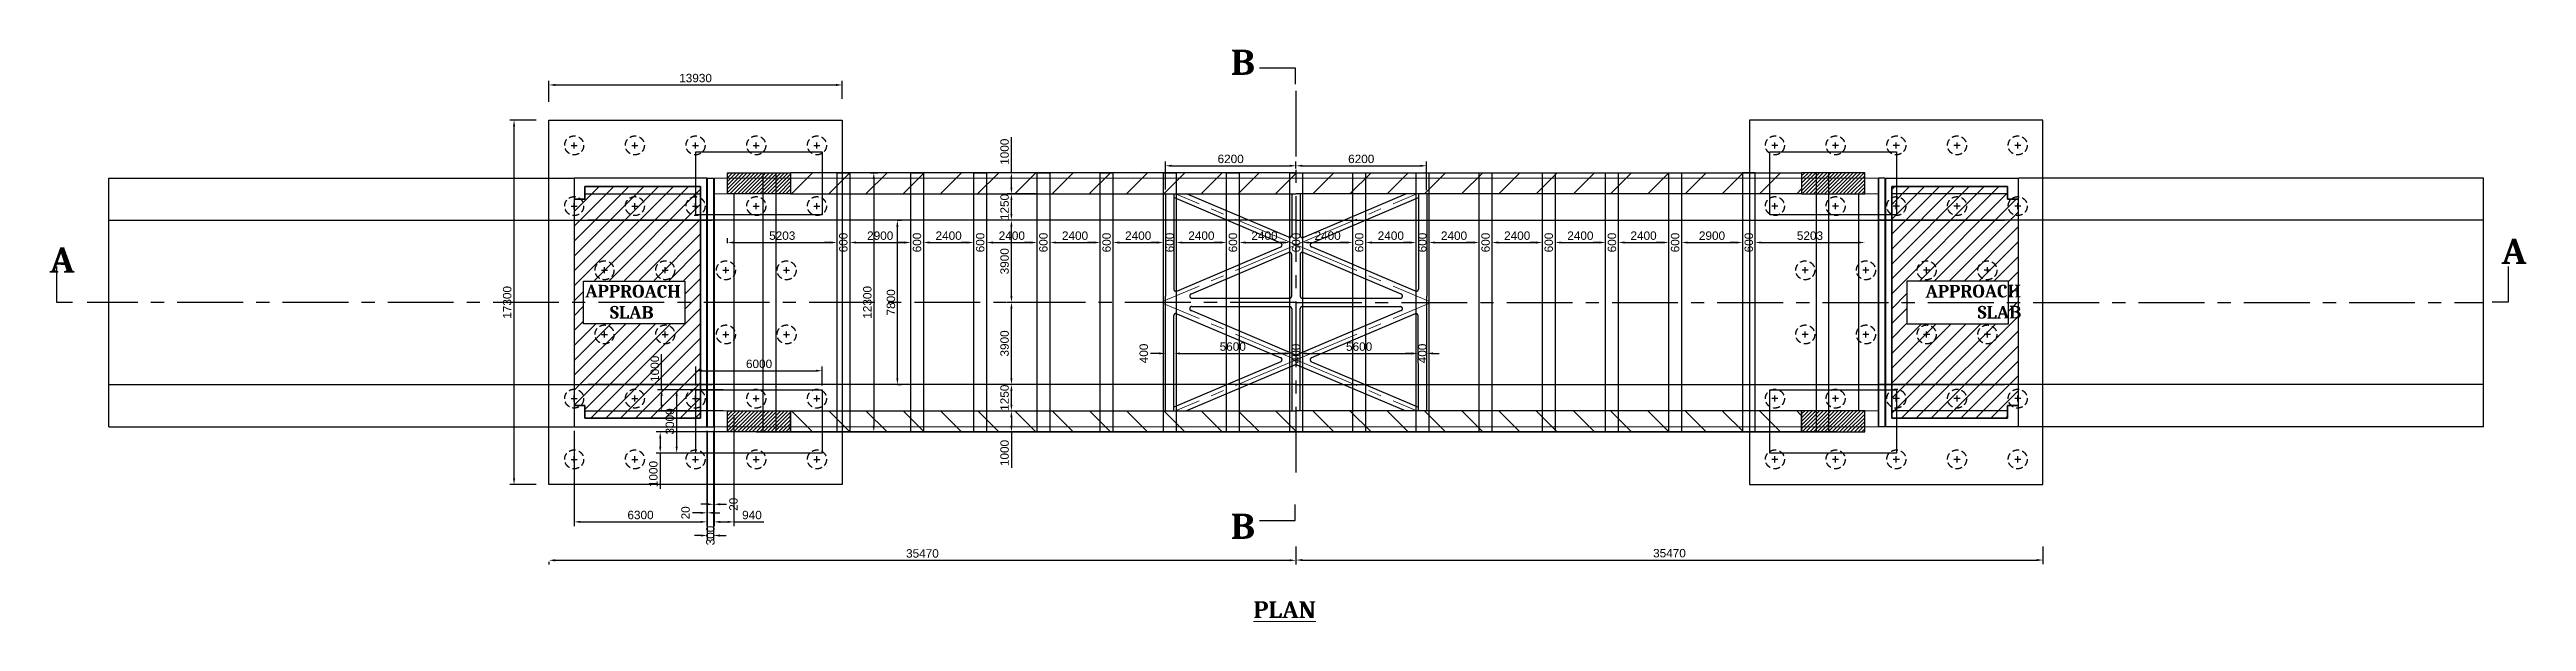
# Model space of a CAD drawing. Header units: millimetres. Extents: x 1231188 to 3899118, y -5478610 to -489530.
# Drawn here: x 3066358 to 3183964, y -2987578 to -2960440 of the extents above; entities that cross this region are included whole.
import ezdxf

# ---------------------------------------------------------------- set-up
doc = ezdxf.new("R2010")
doc.units = ezdxf.units.MM
doc.header["$LTSCALE"] = 25
doc.header["$MEASUREMENT"] = 0
doc.header["$PDMODE"] = 3
for name, pattern in [('CENTER', [2, 1.25, -0.25, 0.25, -0.25]), ('DASHED', [0.75, 0.5, -0.25]), ('HIDDEN', [0.375, 0.25, -0.125])]:
    doc.linetypes.add(name, pattern=pattern)
doc.layers.get('Defpoints').update_dxf_attribs({"color": 230, "lineweight": 9})
for name, color, linetype in [('ABUTMENT', 1, 'Continuous'), ('ARCH', 4, 'Continuous'), ('breasing', 4, 'Continuous'), ('SLOPEEARTH', 3, 'Continuous'), ('Suspender', 3, 'Continuous')]:
    doc.layers.add(name, color=color, linetype=linetype)
for name, color, linetype, lineweight in [('COLUMN', 1, 'Continuous', 25), ('DIM', 8, 'Continuous', 13), ('HAJ', 191, 'Continuous', 15), ('HATCH', 191, 'Continuous', 9), ('Long beam', 2, 'Continuous', 15), ('PILE', 214, 'Continuous', 30), ('Slab', 1, 'Continuous', 25), ('text', 7, 'Continuous', 18)]:
    doc.layers.add(name, color=color, linetype=linetype, lineweight=lineweight)
doc.styles.add('ARIAL', font='arial.ttf', dxfattribs={"height": 400})
doc.styles.get("Standard").update_dxf_attribs({"font": 'swissl.ttf'})
doc.dimstyles.new('100', dxfattribs={"dimscale": 100, "dimtxt": 400, "dimasz": 3, "dimexe": 2, "dimexo": 2, "dimgap": 1, "dimtad": 1, "dimdec": 0, "dimzin": 0, "dimdsep": 46, "dimtxsty": 'ARIAL', "dimcen": 0.09, "dimclrd": 256, "dimclre": 256, "dimclrt": 256, "dimadec": 0, "dimazin": 0, "dimtfac": 1, "dimtdec": 0, "dimtofl": 0, "dimtmove": 2, "dimatfit": 3, "dimfxl": 1, "dimtolj": 1, "dimtzin": 0, "dimlwd": -1, "dimlwe": -1, "dimarcsym": 0})
doc.dimstyles.new('dim-50', dxfattribs={"dimtxt": 200, "dimasz": 200, "dimexe": 20, "dimexo": 20, "dimgap": 0.09, "dimtad": 0, "dimdec": 0, "dimzin": 0, "dimdsep": 46, "dimtxsty": 'Standard', "dimcen": 0.09, "dimclrd": 5, "dimclrt": 5, "dimazin": 0, "dimtfac": 1, "dimtdec": 0, "dimtofl": 0, "dimtmove": 0, "dimatfit": 3, "dimfxl": 1, "dimtolj": 1, "dimtzin": 0, "dimarcsym": 0})
pattern_1 = [(45, (-7704133.42, -8436378.8), (-88.3883476, 88.3883476), [])]
pattern_2 = [(45, (-7696319.6, -8431839.4), (-883.88348, 883.88348), [])]
pattern_3 = [(315, (-7696319.6, 2486965.4), (-883.88348, -883.88348), [])]
pattern_4 = [(45, (0, 1224.85), (-353.55339, 353.55339), [])]
pattern_5 = [(45, (-7704133.42, -8447678.8), (-88.3883476, 88.3883476), [])]

msp = doc.modelspace()

# ---------------------------------------------------------------- texts
at = {"layer": 'HAJ', "ltscale": 15}
for s, insert, char_height, width, attachment_point, rotation in [('\\pi5539.7,t5731.7;{\\fCambria|b1|i0|c0|p18;\\C256;\\c0; B}', (3116509.99519, -2961619.33139), 1200, 12561.8638417, 7, 359.7985764325), ('\\pi5509.1,t5701.1;{\\fCambria|b1|i0|c0|p18;\\C256;\\c0; A}', (3176878.42752, -2970588.83139), 1200, 12561.8638417, 7, 359.7985764325), ('\\pi5509.1,t5701.1;{\\fCambria|b1|i0|c0|p18;\\C256;\\c0; A}', (3060460.1234, -2971007.55569), 1200, 12561.8638417, 7, 359.7985764325), ('\\pi742,t838;{\\fCambria|b1|i0|c0|p18;\\C256;\\c0; APPROACH \\P\\pi2118.5,t2214.5;SLAB}', (3090847.63235, -2973205.52785), 600, 6280.9319209, 7, 359.7985764325), ('\\pt96.006;{\\fCambria|b1|i0|c0|p18;\\C256;\\c0; APPROACH SLAB}', (3159974.84308, -2973205.52785), 600, 6280.9319209, 9, 0.2014235675), ('\\pi5539.7,t5731.7;{\\fCambria|b1|i0|c0|p18;\\C256;\\c0; B}', (3116509.99519, -2982484.66913), 1200, 12561.8638417, 1, 0.2014235675)]:
    msp.add_mtext(s, dxfattribs=dict(at, insert=insert, char_height=char_height, width=width, attachment_point=attachment_point, rotation=rotation))
at = {"layer": 'text', "linetype": 'ByBlock', "ltscale": 100, "insert": (3123520.5, -2986618.5), "char_height": 800, "width": 31553.7544857, "attachment_point": 1, "style": 'ARIAL'}
msp.add_mtext('{\\fCambria|b1|i0|c0|p18;\\LPLAN}', dxfattribs=at)

# ---------------------------------------------------------------- blocks, each defined once
blk = doc.blocks.new('*D618')
at = {"layer": 'Defpoints', "color": 0, "lineweight": -2, "ltscale": 150, "transparency": 16777216}
for p in [(3103997, -2962119), (3090067, -2963122, 46691), (3103997, -2962985, 46692)]:
    blk.add_point(p, dxfattribs=at)
at = {"layer": 'DIM', "color": 0, "lineweight": -2, "ltscale": 150, "transparency": 16777216}
for p, q in [((3090067, -2962922), (3090067, -2961919)), ((3103997, -2962785), (3103997, -2961919))]:
    blk.add_line(p, q, dxfattribs=at)
at = {"layer": 'DIM', "color": 5, "lineweight": -2, "ltscale": 150, "transparency": 16777216}
blk.add_line((3090367, -2962119), (3103697, -2962119), dxfattribs=at)
for points in [[(3090367, -2962069), (3090367, -2962169), (3090067, -2962119)], [(3103697, -2962069), (3103697, -2962169), (3103997, -2962119)]]:
    blk.add_solid(points, dxfattribs=at)
at = {"layer": 'DIM', "color": 2, "ltscale": 150, "transparency": 16777216, "insert": (3097032, -2961795), "char_height": 400, "attachment_point": 5, "style": 'ARIAL'}
blk.add_mtext('\\A1;13930', dxfattribs=at)
blk = doc.blocks.new('*D619')
at = {"layer": 'Defpoints', "color": 0, "lineweight": -2, "ltscale": 150, "transparency": 16777216}
for p in [(3088413, -2963787), (3089656, -2963787), (3089656, -2981087)]:
    blk.add_point(p, dxfattribs=at)
at = {"layer": 'DIM', "color": 0, "lineweight": -2, "ltscale": 150, "transparency": 16777216}
for p, q in [((3089456, -2963787), (3088213, -2963787)), ((3089456, -2981087), (3088213, -2981087))]:
    blk.add_line(p, q, dxfattribs=at)
at = {"layer": 'DIM', "color": 5, "lineweight": -2, "ltscale": 150, "transparency": 16777216}
blk.add_line((3088413, -2980787), (3088413, -2964087), dxfattribs=at)
for points in [[(3088363, -2964087), (3088463, -2964087), (3088413, -2963787)], [(3088363, -2980787), (3088463, -2980787), (3088413, -2981087)]]:
    blk.add_solid(points, dxfattribs=at)
at = {"layer": 'DIM', "color": 2, "ltscale": 150, "transparency": 16777216, "insert": (3088089, -2972437), "char_height": 400, "attachment_point": 5, "rotation": 90, "style": 'ARIAL'}
blk.add_mtext('\\A1;17300', dxfattribs=at)
blk = doc.blocks.new('*D622')
at = {"layer": 'Defpoints', "color": 0, "lineweight": -2, "ltscale": 150, "transparency": 16777216}
for p in [(3098546, -2969824), (3103749, -2969597), (3103749, -2969824)]:
    blk.add_point(p, dxfattribs=at)
at = {"layer": 'DIM', "color": 0, "lineweight": -2, "ltscale": 150, "transparency": 16777216}
for p, q in [((3098546, -2969624), (3098546, -2969397)), ((3103749, -2969624), (3103749, -2969397))]:
    blk.add_line(p, q, dxfattribs=at)
at = {"layer": 'DIM', "color": 5, "lineweight": -2, "ltscale": 150, "transparency": 16777216}
blk.add_line((3098846, -2969597), (3103449, -2969597), dxfattribs=at)
for points in [[(3098846, -2969547), (3098846, -2969647), (3098546, -2969597)], [(3103449, -2969547), (3103449, -2969647), (3103749, -2969597)]]:
    blk.add_solid(points, dxfattribs=at)
at = {"layer": 'DIM', "color": 2, "ltscale": 150, "transparency": 16777216, "insert": (3101147, -2969273), "char_height": 400, "attachment_point": 5, "style": 'ARIAL'}
blk.add_mtext('\\A1;5203', dxfattribs=at)
blk = doc.blocks.new('*D623')
at = {"layer": 'Defpoints', "color": 0, "lineweight": -2, "ltscale": 150, "transparency": 16777216}
for p in [(3103749, -2969824), (3104349, -2969597), (3104349, -2969597)]:
    blk.add_point(p, dxfattribs=at)
at = {"layer": 'DIM', "color": 0, "lineweight": -2, "ltscale": 150, "transparency": 16777216}
blk.add_line((3103749, -2969624), (3103749, -2969397), dxfattribs=at)
at = {"layer": 'DIM', "color": 5, "lineweight": -2, "ltscale": 150, "transparency": 16777216}
for p, q in [((3103449, -2969597), (3103149, -2969597)), ((3104649, -2969597), (3104949, -2969597))]:
    blk.add_line(p, q, dxfattribs=at)
for points in [[(3103449, -2969547), (3103449, -2969647), (3103749, -2969597)], [(3104649, -2969547), (3104649, -2969647), (3104349, -2969597)]]:
    blk.add_solid(points, dxfattribs=at)
at = {"layer": 'DIM', "color": 2, "ltscale": 150, "transparency": 16777216, "insert": (3104049, -2969597), "char_height": 400, "attachment_point": 5, "rotation": 90, "style": 'ARIAL'}
blk.add_mtext('\\A1;600', dxfattribs=at)
blk = doc.blocks.new('*D624')
at = {"layer": 'Defpoints', "color": 0, "lineweight": -2, "ltscale": 150, "transparency": 16777216}
for p in [(3104349, -2969597), (3107248, -2969597), (3107248, -2969597)]:
    blk.add_point(p, dxfattribs=at)
at = {"layer": 'DIM', "color": 5, "lineweight": -2, "ltscale": 150, "transparency": 16777216}
blk.add_line((3104649, -2969597), (3106948, -2969597), dxfattribs=at)
for points in [[(3104649, -2969547), (3104649, -2969647), (3104349, -2969597)], [(3106948, -2969547), (3106948, -2969647), (3107248, -2969597)]]:
    blk.add_solid(points, dxfattribs=at)
at = {"layer": 'DIM', "color": 2, "ltscale": 150, "transparency": 16777216, "insert": (3105799, -2969273), "char_height": 400, "attachment_point": 5, "style": 'ARIAL'}
blk.add_mtext('\\A1;2900', dxfattribs=at)
blk = doc.blocks.new('*D625')
at = {"layer": 'Defpoints', "color": 0, "lineweight": -2, "ltscale": 150, "transparency": 16777216}
for p in [(3107248, -2969597), (3107848, -2969597), (3107848, -2969597)]:
    blk.add_point(p, dxfattribs=at)
at = {"layer": 'DIM', "color": 0, "lineweight": -2, "ltscale": 150, "transparency": 16777216}
blk.add_line((3107848, -2969397), (3107848, -2969397), dxfattribs=at)
at = {"layer": 'DIM', "color": 5, "lineweight": -2, "ltscale": 150, "transparency": 16777216}
for p, q in [((3106948, -2969597), (3106648, -2969597)), ((3108148, -2969597), (3108448, -2969597))]:
    blk.add_line(p, q, dxfattribs=at)
for points in [[(3106948, -2969547), (3106948, -2969647), (3107248, -2969597)], [(3108148, -2969547), (3108148, -2969647), (3107848, -2969597)]]:
    blk.add_solid(points, dxfattribs=at)
at = {"layer": 'DIM', "color": 2, "ltscale": 150, "transparency": 16777216, "insert": (3107548, -2969597), "char_height": 400, "attachment_point": 5, "rotation": 90, "style": 'ARIAL'}
blk.add_mtext('\\A1;600', dxfattribs=at)
blk = doc.blocks.new('*D626')
at = {"layer": 'Defpoints', "color": 0, "lineweight": -2, "ltscale": 150, "transparency": 16777216}
for p in [(3107848, -2969597), (3110248, -2969597), (3110248, -2969597)]:
    blk.add_point(p, dxfattribs=at)
at = {"layer": 'DIM', "color": 0, "lineweight": -2, "ltscale": 150, "transparency": 16777216}
for p, q in [((3107848, -2969397), (3107848, -2969397)), ((3110248, -2969397), (3110248, -2969397))]:
    blk.add_line(p, q, dxfattribs=at)
at = {"layer": 'DIM', "color": 5, "lineweight": -2, "ltscale": 150, "transparency": 16777216}
blk.add_line((3108148, -2969597), (3109948, -2969597), dxfattribs=at)
for points in [[(3108148, -2969547), (3108148, -2969647), (3107848, -2969597)], [(3109948, -2969547), (3109948, -2969647), (3110248, -2969597)]]:
    blk.add_solid(points, dxfattribs=at)
at = {"layer": 'DIM', "color": 2, "ltscale": 150, "transparency": 16777216, "insert": (3109048, -2969273), "char_height": 400, "attachment_point": 5, "style": 'ARIAL'}
blk.add_mtext('\\A1;2400', dxfattribs=at)
blk = doc.blocks.new('*D627')
at = {"layer": 'Defpoints', "color": 0, "lineweight": -2, "ltscale": 150, "transparency": 16777216}
for p in [(3110248, -2969597), (3110848, -2969597), (3110848, -2969597)]:
    blk.add_point(p, dxfattribs=at)
at = {"layer": 'DIM', "color": 5, "lineweight": -2, "ltscale": 150, "transparency": 16777216}
for p, q in [((3109948, -2969597), (3109648, -2969597)), ((3111148, -2969597), (3111448, -2969597))]:
    blk.add_line(p, q, dxfattribs=at)
for points in [[(3109948, -2969547), (3109948, -2969647), (3110248, -2969597)], [(3111148, -2969547), (3111148, -2969647), (3110848, -2969597)]]:
    blk.add_solid(points, dxfattribs=at)
at = {"layer": 'DIM', "color": 2, "ltscale": 150, "transparency": 16777216, "insert": (3110548, -2969597), "char_height": 400, "attachment_point": 5, "rotation": 90, "style": 'ARIAL'}
blk.add_mtext('\\A1;600', dxfattribs=at)
blk = doc.blocks.new('*D628')
at = {"layer": 'Defpoints', "color": 0, "lineweight": -2, "ltscale": 150, "transparency": 16777216}
for p in [(3110848, -2969597), (3113248, -2969597), (3113248, -2969597)]:
    blk.add_point(p, dxfattribs=at)
at = {"layer": 'DIM', "color": 0, "lineweight": -2, "ltscale": 150, "transparency": 16777216}
for p, q in [((3110848, -2969397), (3110848, -2969397)), ((3113248, -2969397), (3113248, -2969397))]:
    blk.add_line(p, q, dxfattribs=at)
at = {"layer": 'DIM', "color": 5, "lineweight": -2, "ltscale": 150, "transparency": 16777216}
blk.add_line((3111148, -2969597), (3112948, -2969597), dxfattribs=at)
for points in [[(3111148, -2969547), (3111148, -2969647), (3110848, -2969597)], [(3112948, -2969547), (3112948, -2969647), (3113248, -2969597)]]:
    blk.add_solid(points, dxfattribs=at)
at = {"layer": 'DIM', "color": 2, "ltscale": 150, "transparency": 16777216, "insert": (3112048, -2969273), "char_height": 400, "attachment_point": 5, "style": 'ARIAL'}
blk.add_mtext('\\A1;2400', dxfattribs=at)
blk = doc.blocks.new('*D629')
at = {"layer": 'Defpoints', "color": 0, "lineweight": -2, "ltscale": 150, "transparency": 16777216}
for p in [(3113248.3046, -2969597), (3113848.3046, -2969597), (3113848.3046, -2969597)]:
    blk.add_point(p, dxfattribs=at)
at = {"layer": 'DIM', "color": 5, "lineweight": -2, "ltscale": 150, "transparency": 16777216}
for p, q in [((3112948.3046, -2969597), (3112648.3046, -2969597)), ((3114148.3046, -2969597), (3114448.3046, -2969597))]:
    blk.add_line(p, q, dxfattribs=at)
at = {"layer": 'DIM', "color": 0, "lineweight": -2, "ltscale": 150, "transparency": 16777216}
blk.add_line((3113248.3046, -2969797), (3113248.3046, -2969797), dxfattribs=at)
at = {"layer": 'DIM', "color": 5, "lineweight": -2, "ltscale": 150, "transparency": 16777216}
for points in [[(3112948.3046, -2969547), (3112948.3046, -2969647), (3113248.3046, -2969597)], [(3114148.3046, -2969547), (3114148.3046, -2969647), (3113848.3046, -2969597)]]:
    blk.add_solid(points, dxfattribs=at)
at = {"layer": 'DIM', "color": 2, "ltscale": 150, "transparency": 16777216, "insert": (3113548.3046, -2969597), "char_height": 400, "attachment_point": 5, "rotation": 90, "style": 'ARIAL'}
blk.add_mtext('\\A1;600', dxfattribs=at)
blk = doc.blocks.new('*D630')
at = {"layer": 'Defpoints', "color": 0, "lineweight": -2, "ltscale": 150, "transparency": 16777216}
for p in [(3113848, -2969597), (3116248, -2969597), (3116248, -2969622)]:
    blk.add_point(p, dxfattribs=at)
at = {"layer": 'DIM', "color": 0, "lineweight": -2, "ltscale": 150, "transparency": 16777216}
for p, q in [((3113848, -2969397), (3113848, -2969397)), ((3116248, -2969422), (3116248, -2969397))]:
    blk.add_line(p, q, dxfattribs=at)
at = {"layer": 'DIM', "color": 5, "lineweight": -2, "ltscale": 150, "transparency": 16777216}
blk.add_line((3114148, -2969597), (3115948, -2969597), dxfattribs=at)
for points in [[(3114148, -2969547), (3114148, -2969647), (3113848, -2969597)], [(3115948, -2969547), (3115948, -2969647), (3116248, -2969597)]]:
    blk.add_solid(points, dxfattribs=at)
at = {"layer": 'DIM', "color": 2, "ltscale": 150, "transparency": 16777216, "insert": (3115048, -2969273), "char_height": 400, "attachment_point": 5, "style": 'ARIAL'}
blk.add_mtext('\\A1;2400', dxfattribs=at)
blk = doc.blocks.new('*D631')
at = {"layer": 'Defpoints', "color": 0, "lineweight": -2, "ltscale": 150, "transparency": 16777216}
for p in [(3116248, -2969597), (3116848, -2969597), (3116848, -2969597)]:
    blk.add_point(p, dxfattribs=at)
at = {"layer": 'DIM', "color": 5, "lineweight": -2, "ltscale": 150, "transparency": 16777216}
for p, q in [((3115948, -2969597), (3115648, -2969597)), ((3117148, -2969597), (3117448, -2969597))]:
    blk.add_line(p, q, dxfattribs=at)
at = {"layer": 'DIM', "color": 0, "lineweight": -2, "ltscale": 150, "transparency": 16777216}
blk.add_line((3116248, -2969797), (3116248, -2969797), dxfattribs=at)
at = {"layer": 'DIM', "color": 5, "lineweight": -2, "ltscale": 150, "transparency": 16777216}
for points in [[(3115948, -2969547), (3115948, -2969647), (3116248, -2969597)], [(3117148, -2969547), (3117148, -2969647), (3116848, -2969597)]]:
    blk.add_solid(points, dxfattribs=at)
at = {"layer": 'DIM', "color": 2, "ltscale": 150, "transparency": 16777216, "insert": (3116548, -2969597), "char_height": 400, "attachment_point": 5, "rotation": 90, "style": 'ARIAL'}
blk.add_mtext('\\A1;600', dxfattribs=at)
blk = doc.blocks.new('*D632')
at = {"layer": 'Defpoints', "color": 0, "lineweight": -2, "ltscale": 150, "transparency": 16777216}
for p in [(3116848, -2969597), (3119248, -2969597), (3119248, -2969597)]:
    blk.add_point(p, dxfattribs=at)
at = {"layer": 'DIM', "color": 0, "lineweight": -2, "ltscale": 150, "transparency": 16777216}
for p, q in [((3116848, -2969397), (3116848, -2969397)), ((3119248, -2969397), (3119248, -2969397))]:
    blk.add_line(p, q, dxfattribs=at)
at = {"layer": 'DIM', "color": 5, "lineweight": -2, "ltscale": 150, "transparency": 16777216}
blk.add_line((3117148, -2969597), (3118948, -2969597), dxfattribs=at)
for points in [[(3117148, -2969547), (3117148, -2969647), (3116848, -2969597)], [(3118948, -2969547), (3118948, -2969647), (3119248, -2969597)]]:
    blk.add_solid(points, dxfattribs=at)
at = {"layer": 'DIM', "color": 2, "ltscale": 150, "transparency": 16777216, "insert": (3118048, -2969273), "char_height": 400, "attachment_point": 5, "style": 'ARIAL'}
blk.add_mtext('\\A1;2400', dxfattribs=at)
blk = doc.blocks.new('*D633')
at = {"layer": 'Defpoints', "color": 0, "lineweight": -2, "ltscale": 150, "transparency": 16777216}
for p in [(3119248, -2969597), (3119848, -2969597), (3119848, -2969597)]:
    blk.add_point(p, dxfattribs=at)
at = {"layer": 'DIM', "color": 5, "lineweight": -2, "ltscale": 150, "transparency": 16777216}
for p, q in [((3118948, -2969597), (3118648, -2969597)), ((3120148, -2969597), (3120448, -2969597))]:
    blk.add_line(p, q, dxfattribs=at)
at = {"layer": 'DIM', "color": 0, "lineweight": -2, "ltscale": 150, "transparency": 16777216}
for p, q in [((3119248, -2969797), (3119248, -2969797)), ((3119848, -2969797), (3119848, -2969797))]:
    blk.add_line(p, q, dxfattribs=at)
at = {"layer": 'DIM', "color": 5, "lineweight": -2, "ltscale": 150, "transparency": 16777216}
for points in [[(3118948, -2969547), (3118948, -2969647), (3119248, -2969597)], [(3120148, -2969547), (3120148, -2969647), (3119848, -2969597)]]:
    blk.add_solid(points, dxfattribs=at)
at = {"layer": 'DIM', "color": 2, "ltscale": 150, "transparency": 16777216, "insert": (3119548, -2969597), "char_height": 400, "attachment_point": 5, "rotation": 90, "style": 'ARIAL'}
blk.add_mtext('\\A1;600', dxfattribs=at)
blk = doc.blocks.new('*D634')
at = {"layer": 'Defpoints', "color": 0, "lineweight": -2, "ltscale": 150, "transparency": 16777216}
for p in [(3119848, -2969597), (3122248, -2969597), (3122248, -2969597)]:
    blk.add_point(p, dxfattribs=at)
at = {"layer": 'DIM', "color": 0, "lineweight": -2, "ltscale": 150, "transparency": 16777216}
for p, q in [((3119848, -2969397), (3119848, -2969397)), ((3122248, -2969397), (3122248, -2969397))]:
    blk.add_line(p, q, dxfattribs=at)
at = {"layer": 'DIM', "color": 5, "lineweight": -2, "ltscale": 150, "transparency": 16777216}
blk.add_line((3120148, -2969597), (3121948, -2969597), dxfattribs=at)
for points in [[(3120148, -2969547), (3120148, -2969647), (3119848, -2969597)], [(3121948, -2969547), (3121948, -2969647), (3122248, -2969597)]]:
    blk.add_solid(points, dxfattribs=at)
at = {"layer": 'DIM', "color": 2, "ltscale": 150, "transparency": 16777216, "insert": (3121048, -2969273), "char_height": 400, "attachment_point": 5, "style": 'ARIAL'}
blk.add_mtext('\\A1;2400', dxfattribs=at)
blk = doc.blocks.new('*D635')
at = {"layer": 'Defpoints', "color": 0, "lineweight": -2, "ltscale": 150, "transparency": 16777216}
for p in [(3122248, -2969597), (3122848, -2969597), (3122848, -2969597)]:
    blk.add_point(p, dxfattribs=at)
at = {"layer": 'DIM', "color": 5, "lineweight": -2, "ltscale": 150, "transparency": 16777216}
for p, q in [((3121948, -2969597), (3121648, -2969597)), ((3123148, -2969597), (3123448, -2969597))]:
    blk.add_line(p, q, dxfattribs=at)
at = {"layer": 'DIM', "color": 0, "lineweight": -2, "ltscale": 150, "transparency": 16777216}
blk.add_line((3122248, -2969797), (3122248, -2969797), dxfattribs=at)
at = {"layer": 'DIM', "color": 5, "lineweight": -2, "ltscale": 150, "transparency": 16777216}
for points in [[(3121948, -2969547), (3121948, -2969647), (3122248, -2969597)], [(3123148, -2969547), (3123148, -2969647), (3122848, -2969597)]]:
    blk.add_solid(points, dxfattribs=at)
at = {"layer": 'DIM', "color": 2, "ltscale": 150, "transparency": 16777216, "insert": (3122548, -2969597), "char_height": 400, "attachment_point": 5, "rotation": 90, "style": 'ARIAL'}
blk.add_mtext('\\A1;600', dxfattribs=at)
blk = doc.blocks.new('*D636')
at = {"layer": 'Defpoints', "color": 0, "lineweight": -2, "ltscale": 150, "transparency": 16777216}
for p in [(3122845, -2969597), (3125246, -2969597), (3125246, -2969597)]:
    blk.add_point(p, dxfattribs=at)
at = {"layer": 'DIM', "color": 0, "lineweight": -2, "ltscale": 150, "transparency": 16777216}
for p, q in [((3122845, -2969397), (3122845, -2969397)), ((3125246, -2969397), (3125246, -2969397))]:
    blk.add_line(p, q, dxfattribs=at)
at = {"layer": 'DIM', "color": 5, "lineweight": -2, "ltscale": 150, "transparency": 16777216}
blk.add_line((3123145, -2969597), (3124946, -2969597), dxfattribs=at)
for points in [[(3123145, -2969547), (3123145, -2969647), (3122845, -2969597)], [(3124946, -2969547), (3124946, -2969647), (3125246, -2969597)]]:
    blk.add_solid(points, dxfattribs=at)
at = {"layer": 'DIM', "color": 2, "ltscale": 150, "transparency": 16777216, "insert": (3124045, -2969273), "char_height": 400, "attachment_point": 5, "style": 'ARIAL'}
blk.add_mtext('\\A1;2400', dxfattribs=at)
blk = doc.blocks.new('*D637')
at = {"layer": 'Defpoints', "color": 0, "lineweight": -2, "ltscale": 150, "transparency": 16777216}
for p in [(3125246, -2969597), (3125846, -2969585), (3125846, -2969597)]:
    blk.add_point(p, dxfattribs=at)
at = {"layer": 'DIM', "color": 5, "lineweight": -2, "ltscale": 150, "transparency": 16777216}
for p, q in [((3124946, -2969597), (3124646, -2969597)), ((3126146, -2969597), (3126446, -2969597))]:
    blk.add_line(p, q, dxfattribs=at)
at = {"layer": 'DIM', "color": 0, "lineweight": -2, "ltscale": 150, "transparency": 16777216}
blk.add_line((3125846, -2969785), (3125846, -2969797), dxfattribs=at)
at = {"layer": 'DIM', "color": 5, "lineweight": -2, "ltscale": 150, "transparency": 16777216}
for points in [[(3124946, -2969547), (3124946, -2969647), (3125246, -2969597)], [(3126146, -2969547), (3126146, -2969647), (3125846, -2969597)]]:
    blk.add_solid(points, dxfattribs=at)
at = {"layer": 'DIM', "color": 2, "ltscale": 150, "transparency": 16777216, "insert": (3125546, -2969597), "char_height": 400, "attachment_point": 5, "rotation": 90, "style": 'ARIAL'}
blk.add_mtext('\\A1;600', dxfattribs=at)
blk = doc.blocks.new('*D638')
at = {"layer": 'Defpoints', "color": 0, "lineweight": -2, "ltscale": 150, "transparency": 16777216}
for p in [(3125843, -2969597), (3128243, -2969597), (3128243, -2969597)]:
    blk.add_point(p, dxfattribs=at)
at = {"layer": 'DIM', "color": 0, "lineweight": -2, "ltscale": 150, "transparency": 16777216}
for p, q in [((3125843, -2969397), (3125843, -2969397)), ((3128243, -2969797), (3128243, -2969797))]:
    blk.add_line(p, q, dxfattribs=at)
at = {"layer": 'DIM', "color": 5, "lineweight": -2, "ltscale": 150, "transparency": 16777216}
blk.add_line((3126143, -2969597), (3127943, -2969597), dxfattribs=at)
for points in [[(3126143, -2969547), (3126143, -2969647), (3125843, -2969597)], [(3127943, -2969547), (3127943, -2969647), (3128243, -2969597)]]:
    blk.add_solid(points, dxfattribs=at)
at = {"layer": 'DIM', "color": 2, "ltscale": 150, "transparency": 16777216, "insert": (3127043, -2969273), "char_height": 400, "attachment_point": 5, "style": 'ARIAL'}
blk.add_mtext('\\A1;2400', dxfattribs=at)
blk = doc.blocks.new('*D639')
at = {"layer": 'Defpoints', "color": 0, "lineweight": -2, "ltscale": 150, "transparency": 16777216}
for p in [(3128243, -2969597), (3128843, -2969597), (3128843, -2969597)]:
    blk.add_point(p, dxfattribs=at)
at = {"layer": 'DIM', "color": 5, "lineweight": -2, "ltscale": 150, "transparency": 16777216}
for p, q in [((3127943, -2969597), (3127643, -2969597)), ((3129143, -2969597), (3129443, -2969597))]:
    blk.add_line(p, q, dxfattribs=at)
at = {"layer": 'DIM', "color": 0, "lineweight": -2, "ltscale": 150, "transparency": 16777216}
for p, q in [((3128243, -2969797), (3128243, -2969797)), ((3128843, -2969797), (3128843, -2969797))]:
    blk.add_line(p, q, dxfattribs=at)
at = {"layer": 'DIM', "color": 5, "lineweight": -2, "ltscale": 150, "transparency": 16777216}
for points in [[(3127943, -2969547), (3127943, -2969647), (3128243, -2969597)], [(3129143, -2969547), (3129143, -2969647), (3128843, -2969597)]]:
    blk.add_solid(points, dxfattribs=at)
at = {"layer": 'DIM', "color": 2, "ltscale": 150, "transparency": 16777216, "insert": (3128543, -2969597), "char_height": 400, "attachment_point": 5, "rotation": 90, "style": 'ARIAL'}
blk.add_mtext('\\A1;600', dxfattribs=at)
blk = doc.blocks.new('*D640')
at = {"layer": 'Defpoints', "color": 0, "lineweight": -2, "ltscale": 150, "transparency": 16777216}
for p in [(3128843, -2969597), (3131243, -2969597), (3131243, -2969597)]:
    blk.add_point(p, dxfattribs=at)
at = {"layer": 'DIM', "color": 0, "lineweight": -2, "ltscale": 150, "transparency": 16777216}
for p, q in [((3128843, -2969797), (3128843, -2969797)), ((3131243, -2969797), (3131243, -2969797))]:
    blk.add_line(p, q, dxfattribs=at)
at = {"layer": 'DIM', "color": 5, "lineweight": -2, "ltscale": 150, "transparency": 16777216}
blk.add_line((3129143, -2969597), (3130943, -2969597), dxfattribs=at)
for points in [[(3129143, -2969547), (3129143, -2969647), (3128843, -2969597)], [(3130943, -2969547), (3130943, -2969647), (3131243, -2969597)]]:
    blk.add_solid(points, dxfattribs=at)
at = {"layer": 'DIM', "color": 2, "ltscale": 150, "transparency": 16777216, "insert": (3130043, -2969273), "char_height": 400, "attachment_point": 5, "style": 'ARIAL'}
blk.add_mtext('\\A1;2400', dxfattribs=at)
blk = doc.blocks.new('*D641')
at = {"layer": 'Defpoints', "color": 0, "lineweight": -2, "ltscale": 150, "transparency": 16777216}
for p in [(3131243, -2969597), (3131843, -2969597), (3131843, -2969597)]:
    blk.add_point(p, dxfattribs=at)
at = {"layer": 'DIM', "color": 5, "lineweight": -2, "ltscale": 150, "transparency": 16777216}
for p, q in [((3130943, -2969597), (3130643, -2969597)), ((3132143, -2969597), (3132443, -2969597))]:
    blk.add_line(p, q, dxfattribs=at)
at = {"layer": 'DIM', "color": 0, "lineweight": -2, "ltscale": 150, "transparency": 16777216}
for p, q in [((3131243, -2969797), (3131243, -2969797)), ((3131843, -2969797), (3131843, -2969797))]:
    blk.add_line(p, q, dxfattribs=at)
at = {"layer": 'DIM', "color": 5, "lineweight": -2, "ltscale": 150, "transparency": 16777216}
for points in [[(3130943, -2969547), (3130943, -2969647), (3131243, -2969597)], [(3132143, -2969547), (3132143, -2969647), (3131843, -2969597)]]:
    blk.add_solid(points, dxfattribs=at)
at = {"layer": 'DIM', "color": 2, "ltscale": 150, "transparency": 16777216, "insert": (3131543, -2969597), "char_height": 400, "attachment_point": 5, "rotation": 90, "style": 'ARIAL'}
blk.add_mtext('\\A1;600', dxfattribs=at)
blk = doc.blocks.new('*D642')
at = {"layer": 'Defpoints', "color": 0, "lineweight": -2, "ltscale": 150, "transparency": 16777216}
for p in [(3131843, -2969597), (3134243, -2969597), (3134243, -2969597)]:
    blk.add_point(p, dxfattribs=at)
at = {"layer": 'DIM', "color": 0, "lineweight": -2, "ltscale": 150, "transparency": 16777216}
for p, q in [((3131843, -2969797), (3131843, -2969797)), ((3134243, -2969797), (3134243, -2969797))]:
    blk.add_line(p, q, dxfattribs=at)
at = {"layer": 'DIM', "color": 5, "lineweight": -2, "ltscale": 150, "transparency": 16777216}
blk.add_line((3132143, -2969597), (3133943, -2969597), dxfattribs=at)
for points in [[(3132143, -2969547), (3132143, -2969647), (3131843, -2969597)], [(3133943, -2969547), (3133943, -2969647), (3134243, -2969597)]]:
    blk.add_solid(points, dxfattribs=at)
at = {"layer": 'DIM', "color": 2, "ltscale": 150, "transparency": 16777216, "insert": (3133043, -2969273), "char_height": 400, "attachment_point": 5, "style": 'ARIAL'}
blk.add_mtext('\\A1;2400', dxfattribs=at)
blk = doc.blocks.new('*D643')
at = {"layer": 'Defpoints', "color": 0, "lineweight": -2, "ltscale": 150, "transparency": 16777216}
for p in [(3134243, -2969597), (3134843, -2969597), (3134843, -2969597)]:
    blk.add_point(p, dxfattribs=at)
at = {"layer": 'DIM', "color": 5, "lineweight": -2, "ltscale": 150, "transparency": 16777216}
for p, q in [((3133943, -2969597), (3133643, -2969597)), ((3135143, -2969597), (3135443, -2969597))]:
    blk.add_line(p, q, dxfattribs=at)
at = {"layer": 'DIM', "color": 0, "lineweight": -2, "ltscale": 150, "transparency": 16777216}
blk.add_line((3134243, -2969797), (3134243, -2969797), dxfattribs=at)
at = {"layer": 'DIM', "color": 5, "lineweight": -2, "ltscale": 150, "transparency": 16777216}
for points in [[(3133943, -2969547), (3133943, -2969647), (3134243, -2969597)], [(3135143, -2969547), (3135143, -2969647), (3134843, -2969597)]]:
    blk.add_solid(points, dxfattribs=at)
at = {"layer": 'DIM', "color": 2, "ltscale": 150, "transparency": 16777216, "insert": (3134543, -2969597), "char_height": 400, "attachment_point": 5, "rotation": 90, "style": 'ARIAL'}
blk.add_mtext('\\A1;600', dxfattribs=at)
blk = doc.blocks.new('*D644')
at = {"layer": 'Defpoints', "color": 0, "lineweight": -2, "ltscale": 150, "transparency": 16777216}
for p in [(3134843, -2969597), (3137243, -2969597), (3137243, -2969597)]:
    blk.add_point(p, dxfattribs=at)
at = {"layer": 'DIM', "color": 0, "lineweight": -2, "ltscale": 150, "transparency": 16777216}
for p, q in [((3134843, -2969797), (3134843, -2969797)), ((3137243, -2969797), (3137243, -2969797))]:
    blk.add_line(p, q, dxfattribs=at)
at = {"layer": 'DIM', "color": 5, "lineweight": -2, "ltscale": 150, "transparency": 16777216}
blk.add_line((3135143, -2969597), (3136943, -2969597), dxfattribs=at)
for points in [[(3135143, -2969547), (3135143, -2969647), (3134843, -2969597)], [(3136943, -2969547), (3136943, -2969647), (3137243, -2969597)]]:
    blk.add_solid(points, dxfattribs=at)
at = {"layer": 'DIM', "color": 2, "ltscale": 150, "transparency": 16777216, "insert": (3136043, -2969273), "char_height": 400, "attachment_point": 5, "style": 'ARIAL'}
blk.add_mtext('\\A1;2400', dxfattribs=at)
blk = doc.blocks.new('*D645')
at = {"layer": 'Defpoints', "color": 0, "lineweight": -2, "ltscale": 150, "transparency": 16777216}
for p in [(3137243, -2969597), (3137843, -2969597), (3137843, -2969597)]:
    blk.add_point(p, dxfattribs=at)
at = {"layer": 'DIM', "color": 5, "lineweight": -2, "ltscale": 150, "transparency": 16777216}
for p, q in [((3136943, -2969597), (3136643, -2969597)), ((3138143, -2969597), (3138443, -2969597))]:
    blk.add_line(p, q, dxfattribs=at)
at = {"layer": 'DIM', "color": 0, "lineweight": -2, "ltscale": 150, "transparency": 16777216}
blk.add_line((3137243, -2969797), (3137243, -2969797), dxfattribs=at)
at = {"layer": 'DIM', "color": 5, "lineweight": -2, "ltscale": 150, "transparency": 16777216}
for points in [[(3136943, -2969547), (3136943, -2969647), (3137243, -2969597)], [(3138143, -2969547), (3138143, -2969647), (3137843, -2969597)]]:
    blk.add_solid(points, dxfattribs=at)
at = {"layer": 'DIM', "color": 2, "ltscale": 150, "transparency": 16777216, "insert": (3137543, -2969597), "char_height": 400, "attachment_point": 5, "rotation": 90, "style": 'ARIAL'}
blk.add_mtext('\\A1;600', dxfattribs=at)
blk = doc.blocks.new('*D646')
at = {"layer": 'Defpoints', "color": 0, "lineweight": -2, "ltscale": 150, "transparency": 16777216}
for p in [(3137843, -2969597), (3140243, -2969597), (3140243, -2969597)]:
    blk.add_point(p, dxfattribs=at)
at = {"layer": 'DIM', "color": 0, "lineweight": -2, "ltscale": 150, "transparency": 16777216}
for p, q in [((3137843, -2969797), (3137843, -2969797)), ((3140243, -2969797), (3140243, -2969797))]:
    blk.add_line(p, q, dxfattribs=at)
at = {"layer": 'DIM', "color": 5, "lineweight": -2, "ltscale": 150, "transparency": 16777216}
blk.add_line((3138143, -2969597), (3139943, -2969597), dxfattribs=at)
for points in [[(3138143, -2969547), (3138143, -2969647), (3137843, -2969597)], [(3139943, -2969547), (3139943, -2969647), (3140243, -2969597)]]:
    blk.add_solid(points, dxfattribs=at)
at = {"layer": 'DIM', "color": 2, "ltscale": 150, "transparency": 16777216, "insert": (3139043, -2969273), "char_height": 400, "attachment_point": 5, "style": 'ARIAL'}
blk.add_mtext('\\A1;2400', dxfattribs=at)
blk = doc.blocks.new('*D647')
at = {"layer": 'Defpoints', "color": 0, "lineweight": -2, "ltscale": 150, "transparency": 16777216}
for p in [(3140243, -2969597), (3140843, -2969597), (3140843, -2969597)]:
    blk.add_point(p, dxfattribs=at)
at = {"layer": 'DIM', "color": 5, "lineweight": -2, "ltscale": 150, "transparency": 16777216}
for p, q in [((3139943, -2969597), (3139643, -2969597)), ((3141143, -2969597), (3141443, -2969597))]:
    blk.add_line(p, q, dxfattribs=at)
at = {"layer": 'DIM', "color": 0, "lineweight": -2, "ltscale": 150, "transparency": 16777216}
blk.add_line((3140243, -2969797), (3140243, -2969797), dxfattribs=at)
at = {"layer": 'DIM', "color": 5, "lineweight": -2, "ltscale": 150, "transparency": 16777216}
for points in [[(3139943, -2969547), (3139943, -2969647), (3140243, -2969597)], [(3141143, -2969547), (3141143, -2969647), (3140843, -2969597)]]:
    blk.add_solid(points, dxfattribs=at)
at = {"layer": 'DIM', "color": 2, "ltscale": 150, "transparency": 16777216, "insert": (3140543, -2969597), "char_height": 400, "attachment_point": 5, "rotation": 90, "style": 'ARIAL'}
blk.add_mtext('\\A1;600', dxfattribs=at)
blk = doc.blocks.new('*D648')
at = {"layer": 'Defpoints', "color": 0, "lineweight": -2, "ltscale": 150, "transparency": 16777216}
for p in [(3140843, -2969597), (3143243, -2969597), (3143243, -2969597)]:
    blk.add_point(p, dxfattribs=at)
at = {"layer": 'DIM', "color": 0, "lineweight": -2, "ltscale": 150, "transparency": 16777216}
for p, q in [((3140843, -2969797), (3140843, -2969797)), ((3143243, -2969797), (3143243, -2969797))]:
    blk.add_line(p, q, dxfattribs=at)
at = {"layer": 'DIM', "color": 5, "lineweight": -2, "ltscale": 150, "transparency": 16777216}
blk.add_line((3141143, -2969597), (3142943, -2969597), dxfattribs=at)
for points in [[(3141143, -2969547), (3141143, -2969647), (3140843, -2969597)], [(3142943, -2969547), (3142943, -2969647), (3143243, -2969597)]]:
    blk.add_solid(points, dxfattribs=at)
at = {"layer": 'DIM', "color": 2, "ltscale": 150, "transparency": 16777216, "insert": (3142043, -2969273), "char_height": 400, "attachment_point": 5, "style": 'ARIAL'}
blk.add_mtext('\\A1;2400', dxfattribs=at)
blk = doc.blocks.new('*D649')
at = {"layer": 'Defpoints', "color": 0, "lineweight": -2, "ltscale": 150, "transparency": 16777216}
for p in [(3143243, -2969597), (3143843, -2969597), (3143843, -2969597)]:
    blk.add_point(p, dxfattribs=at)
at = {"layer": 'DIM', "color": 5, "lineweight": -2, "ltscale": 150, "transparency": 16777216}
for p, q in [((3142943, -2969597), (3142643, -2969597)), ((3144143, -2969597), (3144443, -2969597))]:
    blk.add_line(p, q, dxfattribs=at)
at = {"layer": 'DIM', "color": 0, "lineweight": -2, "ltscale": 150, "transparency": 16777216}
blk.add_line((3143243, -2969797), (3143243, -2969797), dxfattribs=at)
at = {"layer": 'DIM', "color": 5, "lineweight": -2, "ltscale": 150, "transparency": 16777216}
for points in [[(3142943, -2969547), (3142943, -2969647), (3143243, -2969597)], [(3144143, -2969547), (3144143, -2969647), (3143843, -2969597)]]:
    blk.add_solid(points, dxfattribs=at)
at = {"layer": 'DIM', "color": 2, "ltscale": 150, "transparency": 16777216, "insert": (3143543, -2969597), "char_height": 400, "attachment_point": 5, "rotation": 90, "style": 'ARIAL'}
blk.add_mtext('\\A1;600', dxfattribs=at)
blk = doc.blocks.new('*D650')
at = {"layer": 'Defpoints', "color": 0, "lineweight": -2, "ltscale": 150, "transparency": 16777216}
for p in [(3143843, -2969597), (3146742, -2969597), (3146742, -2969597)]:
    blk.add_point(p, dxfattribs=at)
at = {"layer": 'DIM', "color": 0, "lineweight": -2, "ltscale": 150, "transparency": 16777216}
blk.add_line((3143843, -2969797), (3143843, -2969797), dxfattribs=at)
at = {"layer": 'DIM', "color": 5, "lineweight": -2, "ltscale": 150, "transparency": 16777216}
blk.add_line((3144143, -2969597), (3146442, -2969597), dxfattribs=at)
for points in [[(3144143, -2969547), (3144143, -2969647), (3143843, -2969597)], [(3146442, -2969547), (3146442, -2969647), (3146742, -2969597)]]:
    blk.add_solid(points, dxfattribs=at)
at = {"layer": 'DIM', "color": 2, "ltscale": 150, "transparency": 16777216, "insert": (3145292, -2969273), "char_height": 400, "attachment_point": 5, "style": 'ARIAL'}
blk.add_mtext('\\A1;2900', dxfattribs=at)
blk = doc.blocks.new('*D651')
at = {"layer": 'Defpoints', "color": 0, "lineweight": -2, "ltscale": 150, "transparency": 16777216}
for p in [(3146742, -2969597), (3147342, -2969597), (3147342, -2969597)]:
    blk.add_point(p, dxfattribs=at)
at = {"layer": 'DIM', "color": 5, "lineweight": -2, "ltscale": 150, "transparency": 16777216}
for p, q in [((3146442, -2969597), (3146142, -2969597)), ((3147642, -2969597), (3147942, -2969597))]:
    blk.add_line(p, q, dxfattribs=at)
for points in [[(3146442, -2969547), (3146442, -2969647), (3146742, -2969597)], [(3147642, -2969547), (3147642, -2969647), (3147342, -2969597)]]:
    blk.add_solid(points, dxfattribs=at)
at = {"layer": 'DIM', "color": 2, "ltscale": 150, "transparency": 16777216, "insert": (3147042, -2969597), "char_height": 400, "attachment_point": 5, "rotation": 90, "style": 'ARIAL'}
blk.add_mtext('\\A1;600', dxfattribs=at)
blk = doc.blocks.new('*D652')
at = {"layer": 'Defpoints', "color": 0, "lineweight": -2, "ltscale": 150, "transparency": 16777216}
for p in [(3147342, -2969597), (3152546, -2969597), (3152546, -2969597)]:
    blk.add_point(p, dxfattribs=at)
at = {"layer": 'DIM', "color": 5, "lineweight": -2, "ltscale": 150, "transparency": 16777216}
blk.add_line((3147642, -2969597), (3152246, -2969597), dxfattribs=at)
for points in [[(3147642, -2969547), (3147642, -2969647), (3147342, -2969597)], [(3152246, -2969547), (3152246, -2969647), (3152546, -2969597)]]:
    blk.add_solid(points, dxfattribs=at)
at = {"layer": 'DIM', "color": 2, "ltscale": 150, "transparency": 16777216, "insert": (3149944, -2969273), "char_height": 400, "attachment_point": 5, "style": 'ARIAL'}
blk.add_mtext('\\A1;5203', dxfattribs=at)
blk = doc.blocks.new('*D653')
at = {"layer": 'Defpoints', "color": 0, "lineweight": -2, "ltscale": 150, "transparency": 16777216}
for p in [(3112029, -2977587), (3112029, -2977587), (3112029, -2978587)]:
    blk.add_point(p, dxfattribs=at)
at = {"layer": 'DIM', "color": 0, "lineweight": -2, "ltscale": 150, "transparency": 16777216}
for p, q in [((3111829, -2977587), (3111829, -2977587)), ((3111829, -2978587), (3111829, -2978587))]:
    blk.add_line(p, q, dxfattribs=at)
at = {"layer": 'DIM', "color": 5, "lineweight": -2, "ltscale": 150, "transparency": 16777216}
for p, q in [((3112029, -2977887), (3112029, -2978287)), ((3112029, -2978587), (3112029, -2980283))]:
    blk.add_line(p, q, dxfattribs=at)
for points in [[(3111979, -2977887), (3112079, -2977887), (3112029, -2977587)], [(3111979, -2978287), (3112079, -2978287), (3112029, -2978587)]]:
    blk.add_solid(points, dxfattribs=at)
at = {"layer": 'DIM', "color": 2, "ltscale": 150, "transparency": 16777216, "insert": (3111705, -2979585), "char_height": 400, "attachment_point": 5, "rotation": 90, "style": 'ARIAL'}
blk.add_mtext('\\A1;1000', dxfattribs=at)
blk = doc.blocks.new('*D654')
at = {"layer": 'Defpoints', "color": 0, "lineweight": -2, "ltscale": 150, "transparency": 16777216}
for p in [(3112029, -2976337), (3113398, -2976337), (3112029, -2977587)]:
    blk.add_point(p, dxfattribs=at)
at = {"layer": 'DIM', "color": 0, "lineweight": -2, "ltscale": 150, "transparency": 16777216}
for p, q in [((3113198, -2976337), (3111829, -2976337)), ((3112229, -2977587), (3112229, -2977587))]:
    blk.add_line(p, q, dxfattribs=at)
at = {"layer": 'DIM', "color": 5, "lineweight": -2, "ltscale": 150, "transparency": 16777216}
blk.add_line((3112029, -2977287), (3112029, -2976637), dxfattribs=at)
for points in [[(3111979, -2976637), (3112079, -2976637), (3112029, -2976337)], [(3111979, -2977287), (3112079, -2977287), (3112029, -2977587)]]:
    blk.add_solid(points, dxfattribs=at)
at = {"layer": 'DIM', "color": 2, "ltscale": 150, "transparency": 16777216, "insert": (3111705, -2976962), "char_height": 400, "attachment_point": 5, "rotation": 90, "style": 'ARIAL'}
blk.add_mtext('\\A1;1250', dxfattribs=at)
blk = doc.blocks.new('*D655')
at = {"layer": 'Defpoints', "color": 0, "lineweight": -2, "ltscale": 150, "transparency": 16777216}
for p in [(3112029, -2972437), (3113398, -2972437), (3113398, -2976337)]:
    blk.add_point(p, dxfattribs=at)
at = {"layer": 'DIM', "color": 0, "lineweight": -2, "ltscale": 150, "transparency": 16777216}
for p, q in [((3113198, -2972437), (3111829, -2972437)), ((3113198, -2976337), (3111829, -2976337))]:
    blk.add_line(p, q, dxfattribs=at)
at = {"layer": 'DIM', "color": 5, "lineweight": -2, "ltscale": 150, "transparency": 16777216}
blk.add_line((3112029, -2976037), (3112029, -2972737), dxfattribs=at)
for points in [[(3111979, -2972737), (3112079, -2972737), (3112029, -2972437)], [(3111979, -2976037), (3112079, -2976037), (3112029, -2976337)]]:
    blk.add_solid(points, dxfattribs=at)
at = {"layer": 'DIM', "color": 2, "ltscale": 150, "transparency": 16777216, "insert": (3111705, -2974387), "char_height": 400, "attachment_point": 5, "rotation": 90, "style": 'ARIAL'}
blk.add_mtext('\\A1;3900', dxfattribs=at)
blk = doc.blocks.new('*D656')
at = {"layer": 'Defpoints', "color": 0, "lineweight": -2, "ltscale": 150, "transparency": 16777216}
for p in [(3112029, -2968537), (3113398, -2968537), (3113398, -2972437)]:
    blk.add_point(p, dxfattribs=at)
at = {"layer": 'DIM', "color": 0, "lineweight": -2, "ltscale": 150, "transparency": 16777216}
for p, q in [((3113198, -2968537), (3111829, -2968537)), ((3113198, -2972437), (3111829, -2972437))]:
    blk.add_line(p, q, dxfattribs=at)
at = {"layer": 'DIM', "color": 5, "lineweight": -2, "ltscale": 150, "transparency": 16777216}
blk.add_line((3112029, -2972137), (3112029, -2968837), dxfattribs=at)
for points in [[(3111979, -2968837), (3112079, -2968837), (3112029, -2968537)], [(3111979, -2972137), (3112079, -2972137), (3112029, -2972437)]]:
    blk.add_solid(points, dxfattribs=at)
at = {"layer": 'DIM', "color": 2, "ltscale": 150, "transparency": 16777216, "insert": (3111705, -2970487), "char_height": 400, "attachment_point": 5, "rotation": 90, "style": 'ARIAL'}
blk.add_mtext('\\A1;3900', dxfattribs=at)
blk = doc.blocks.new('*D657')
at = {"layer": 'Defpoints', "color": 0, "lineweight": -2, "ltscale": 150, "transparency": 16777216}
for p in [(3112029, -2967287), (3113398, -2967287), (3113398, -2968537)]:
    blk.add_point(p, dxfattribs=at)
at = {"layer": 'DIM', "color": 0, "lineweight": -2, "ltscale": 150, "transparency": 16777216}
for p, q in [((3113198, -2967287), (3111829, -2967287)), ((3113198, -2968537), (3111829, -2968537))]:
    blk.add_line(p, q, dxfattribs=at)
at = {"layer": 'DIM', "color": 5, "lineweight": -2, "ltscale": 150, "transparency": 16777216}
blk.add_line((3112029, -2968237), (3112029, -2967587), dxfattribs=at)
for points in [[(3111979, -2967587), (3112079, -2967587), (3112029, -2967287)], [(3111979, -2968237), (3112079, -2968237), (3112029, -2968537)]]:
    blk.add_solid(points, dxfattribs=at)
at = {"layer": 'DIM', "color": 2, "ltscale": 150, "transparency": 16777216, "insert": (3111705, -2967912), "char_height": 400, "attachment_point": 5, "rotation": 90, "style": 'ARIAL'}
blk.add_mtext('\\A1;1250', dxfattribs=at)
blk = doc.blocks.new('*D658')
at = {"layer": 'Defpoints', "color": 0, "lineweight": -2, "ltscale": 150, "transparency": 16777216}
for p in [(3112029, -2966287), (3113398, -2966287), (3113398, -2967287)]:
    blk.add_point(p, dxfattribs=at)
at = {"layer": 'DIM', "color": 5, "lineweight": -2, "ltscale": 150, "transparency": 16777216}
for p, q in [((3112029, -2966287), (3112029, -2964591)), ((3112029, -2966987), (3112029, -2966587))]:
    blk.add_line(p, q, dxfattribs=at)
at = {"layer": 'DIM', "color": 0, "lineweight": -2, "ltscale": 150, "transparency": 16777216}
for p, q in [((3113198, -2966287), (3111829, -2966287)), ((3113198, -2967287), (3111829, -2967287))]:
    blk.add_line(p, q, dxfattribs=at)
at = {"layer": 'DIM', "color": 5, "lineweight": -2, "ltscale": 150, "transparency": 16777216}
for points in [[(3111979, -2966587), (3112079, -2966587), (3112029, -2966287)], [(3111979, -2966987), (3112079, -2966987), (3112029, -2967287)]]:
    blk.add_solid(points, dxfattribs=at)
at = {"layer": 'DIM', "color": 2, "ltscale": 150, "transparency": 16777216, "insert": (3111705, -2965289), "char_height": 400, "attachment_point": 5, "rotation": 90, "style": 'ARIAL'}
blk.add_mtext('\\A1;1000', dxfattribs=at)
blk = doc.blocks.new('*D659')
at = {"layer": 'Defpoints', "color": 0, "lineweight": -2, "ltscale": 150, "transparency": 16777216}
for p in [(3119338, -2974862), (3119738, -2974862), (3119738, -2974862)]:
    blk.add_point(p, dxfattribs=at)
at = {"layer": 'DIM', "color": 5, "lineweight": -2, "ltscale": 150, "transparency": 16777216}
for p, q in [((3119038, -2974862), (3118638, -2974862)), ((3120038, -2974862), (3120338, -2974862))]:
    blk.add_line(p, q, dxfattribs=at)
for points in [[(3119038, -2974812), (3119038, -2974912), (3119338, -2974862)], [(3120038, -2974812), (3120038, -2974912), (3119738, -2974862)]]:
    blk.add_solid(points, dxfattribs=at)
at = {"layer": 'DIM', "color": 2, "ltscale": 150, "transparency": 16777216, "insert": (3118314, -2974862), "char_height": 400, "attachment_point": 5, "rotation": 90, "style": 'ARIAL'}
blk.add_mtext('\\A1;400', dxfattribs=at)
blk = doc.blocks.new('*D660')
at = {"layer": 'Defpoints', "color": 0, "lineweight": -2, "ltscale": 150, "transparency": 16777216}
for p in [(3119738, -2974862), (3125338, -2974862), (3125338, -2974862)]:
    blk.add_point(p, dxfattribs=at)
at = {"layer": 'DIM', "color": 5, "lineweight": -2, "ltscale": 150, "transparency": 16777216}
blk.add_line((3120038, -2974862), (3125038, -2974862), dxfattribs=at)
for points in [[(3120038, -2974812), (3120038, -2974912), (3119738, -2974862)], [(3125038, -2974812), (3125038, -2974912), (3125338, -2974862)]]:
    blk.add_solid(points, dxfattribs=at)
at = {"layer": 'DIM', "color": 2, "ltscale": 150, "transparency": 16777216, "insert": (3122538, -2974538), "char_height": 400, "attachment_point": 5, "style": 'ARIAL'}
blk.add_mtext('\\A1;5600', dxfattribs=at)
blk = doc.blocks.new('*D661')
at = {"layer": 'Defpoints', "color": 0, "lineweight": -2, "ltscale": 150, "transparency": 16777216}
for p in [(3125338, -2974862), (3125738, -2974863), (3125738, -2974863)]:
    blk.add_point(p, dxfattribs=at)
at = {"layer": 'DIM', "color": 5, "lineweight": -2, "ltscale": 150, "transparency": 16777216}
for p, q in [((3125038, -2974863), (3124738, -2974863)), ((3126038, -2974863), (3126338, -2974863))]:
    blk.add_line(p, q, dxfattribs=at)
at = {"layer": 'DIM', "color": 0, "lineweight": -2, "ltscale": 150, "transparency": 16777216}
blk.add_line((3125338, -2975062), (3125338, -2975063), dxfattribs=at)
at = {"layer": 'DIM', "color": 5, "lineweight": -2, "ltscale": 150, "transparency": 16777216}
for points in [[(3125038, -2974813), (3125038, -2974913), (3125338, -2974863)], [(3126038, -2974813), (3126038, -2974913), (3125738, -2974863)]]:
    blk.add_solid(points, dxfattribs=at)
at = {"layer": 'DIM', "color": 2, "ltscale": 150, "transparency": 16777216, "insert": (3125538, -2974863), "char_height": 400, "attachment_point": 5, "rotation": 90, "style": 'ARIAL'}
blk.add_mtext('\\A1;400', dxfattribs=at)
blk = doc.blocks.new('*D662')
at = {"layer": 'Defpoints', "color": 0, "lineweight": -2, "ltscale": 150, "transparency": 16777216}
for p in [(3125738, -2974863), (3131338, -2974822), (3131338, -2974863)]:
    blk.add_point(p, dxfattribs=at)
at = {"layer": 'DIM', "color": 5, "lineweight": -2, "ltscale": 150, "transparency": 16777216}
blk.add_line((3126038, -2974863), (3131038, -2974863), dxfattribs=at)
at = {"layer": 'DIM', "color": 0, "lineweight": -2, "ltscale": 150, "transparency": 16777216}
blk.add_line((3131338, -2975022), (3131338, -2975063), dxfattribs=at)
at = {"layer": 'DIM', "color": 5, "lineweight": -2, "ltscale": 150, "transparency": 16777216}
for points in [[(3126038, -2974813), (3126038, -2974913), (3125738, -2974863)], [(3131038, -2974813), (3131038, -2974913), (3131338, -2974863)]]:
    blk.add_solid(points, dxfattribs=at)
at = {"layer": 'DIM', "color": 2, "ltscale": 150, "transparency": 16777216, "insert": (3128538, -2974539), "char_height": 400, "attachment_point": 5, "style": 'ARIAL'}
blk.add_mtext('\\A1;5600', dxfattribs=at)
blk = doc.blocks.new('*D663')
at = {"layer": 'Defpoints', "color": 0, "lineweight": -2, "ltscale": 150, "transparency": 16777216}
for p in [(3131344, -2974822), (3131743, -2974862), (3131743, -2974862)]:
    blk.add_point(p, dxfattribs=at)
at = {"layer": 'DIM', "color": 5, "lineweight": -2, "ltscale": 150, "transparency": 16777216}
for p, q in [((3131044, -2974862), (3130744, -2974862)), ((3132043, -2974862), (3132343, -2974862))]:
    blk.add_line(p, q, dxfattribs=at)
at = {"layer": 'DIM', "color": 0, "lineweight": -2, "ltscale": 150, "transparency": 16777216}
for p, q in [((3131344, -2975022), (3131344, -2975062)), ((3131743, -2975062), (3131743, -2975062))]:
    blk.add_line(p, q, dxfattribs=at)
at = {"layer": 'DIM', "color": 5, "lineweight": -2, "ltscale": 150, "transparency": 16777216}
for points in [[(3131044, -2974812), (3131044, -2974912), (3131344, -2974862)], [(3132043, -2974812), (3132043, -2974912), (3131743, -2974862)]]:
    blk.add_solid(points, dxfattribs=at)
at = {"layer": 'DIM', "color": 2, "ltscale": 150, "transparency": 16777216, "insert": (3131543, -2974862), "char_height": 400, "attachment_point": 5, "rotation": 90, "style": 'ARIAL'}
blk.add_mtext('\\A1;400', dxfattribs=at)
blk = doc.blocks.new('*D664')
at = {"layer": 'Defpoints', "color": 0, "lineweight": -2, "ltscale": 150, "transparency": 16777216}
for p in [(3125538, -2965956), (3125538, -2966287), (3119338, -2967287)]:
    blk.add_point(p, dxfattribs=at)
at = {"layer": 'DIM', "color": 0, "lineweight": -2, "ltscale": 150, "transparency": 16777216}
for p, q in [((3119338, -2967087), (3119338, -2965756)), ((3125538, -2966087), (3125538, -2965756))]:
    blk.add_line(p, q, dxfattribs=at)
at = {"layer": 'DIM', "color": 5, "lineweight": -2, "ltscale": 150, "transparency": 16777216}
blk.add_line((3119638, -2965956), (3125238, -2965956), dxfattribs=at)
for points in [[(3119638, -2965906), (3119638, -2966006), (3119338, -2965956)], [(3125238, -2965906), (3125238, -2966006), (3125538, -2965956)]]:
    blk.add_solid(points, dxfattribs=at)
at = {"layer": 'DIM', "color": 2, "ltscale": 150, "transparency": 16777216, "insert": (3122438, -2965632), "char_height": 400, "attachment_point": 5, "style": 'ARIAL'}
blk.add_mtext('\\A1;6200', dxfattribs=at)
blk = doc.blocks.new('*D665')
at = {"layer": 'Defpoints', "color": 0, "lineweight": -2, "ltscale": 150, "transparency": 16777216}
for p in [(3131738, -2965956), (3125538, -2966077), (3131738, -2967312)]:
    blk.add_point(p, dxfattribs=at)
at = {"layer": 'DIM', "color": 0, "lineweight": -2, "ltscale": 150, "transparency": 16777216}
for p, q in [((3125538, -2965877), (3125538, -2965756)), ((3131738, -2967112), (3131738, -2965756))]:
    blk.add_line(p, q, dxfattribs=at)
at = {"layer": 'DIM', "color": 5, "lineweight": -2, "ltscale": 150, "transparency": 16777216}
blk.add_line((3125838, -2965956), (3131438, -2965956), dxfattribs=at)
for points in [[(3125838, -2965906), (3125838, -2966006), (3125538, -2965956)], [(3131438, -2965906), (3131438, -2966006), (3131738, -2965956)]]:
    blk.add_solid(points, dxfattribs=at)
at = {"layer": 'DIM', "color": 2, "ltscale": 150, "transparency": 16777216, "insert": (3128638, -2965632), "char_height": 400, "attachment_point": 5, "style": 'ARIAL'}
blk.add_mtext('\\A1;6200', dxfattribs=at)
blk = doc.blocks.new('*D666')
at = {"layer": 'Defpoints', "color": 0, "lineweight": -2, "ltscale": 150, "transparency": 16777216}
for p in [(3091268, -2978337, 46692), (3097568, -2978337, 46692), (3097568, -2982853)]:
    blk.add_point(p, dxfattribs=at)
at = {"layer": 'DIM', "color": 0, "lineweight": -2, "ltscale": 150, "transparency": 16777216}
for p, q in [((3091268, -2978537), (3091268, -2983053)), ((3097568, -2978537), (3097568, -2983053))]:
    blk.add_line(p, q, dxfattribs=at)
at = {"layer": 'DIM', "color": 5, "lineweight": -2, "ltscale": 150, "transparency": 16777216}
blk.add_line((3091568, -2982853), (3097268, -2982853), dxfattribs=at)
for points in [[(3091568, -2982803), (3091568, -2982903), (3091268, -2982853)], [(3097268, -2982803), (3097268, -2982903), (3097568, -2982853)]]:
    blk.add_solid(points, dxfattribs=at)
at = {"layer": 'DIM', "color": 2, "ltscale": 150, "transparency": 16777216, "insert": (3094418, -2982529), "char_height": 400, "attachment_point": 5, "style": 'ARIAL'}
blk.add_mtext('\\A1;6300', dxfattribs=at)
blk = doc.blocks.new('*D667')
at = {"layer": 'Defpoints', "color": 0, "lineweight": -2, "ltscale": 150, "transparency": 16777216}
for p in [(3097568, -2978337), (3097588, -2978337, 0), (3097588, -2982425)]:
    blk.add_point(p, dxfattribs=at)
at = {"layer": 'DIM', "color": 0, "lineweight": -2, "ltscale": 150, "transparency": 16777216}
for p, q in [((3097568, -2978537), (3097568, -2982625)), ((3097588, -2978537), (3097588, -2982625))]:
    blk.add_line(p, q, dxfattribs=at)
at = {"layer": 'DIM', "color": 5, "lineweight": -2, "ltscale": 150, "transparency": 16777216}
for p, q in [((3097268, -2982425), (3096883, -2982425)), ((3097888, -2982425), (3098188, -2982425))]:
    blk.add_line(p, q, dxfattribs=at)
for points in [[(3097268, -2982375), (3097268, -2982475), (3097568, -2982425)], [(3097888, -2982375), (3097888, -2982475), (3097588, -2982425)]]:
    blk.add_solid(points, dxfattribs=at)
at = {"layer": 'DIM', "color": 2, "ltscale": 150, "transparency": 16777216, "insert": (3096558, -2982425), "char_height": 400, "attachment_point": 5, "rotation": 90, "style": 'ARIAL'}
blk.add_mtext('\\A1;20', dxfattribs=at)
blk = doc.blocks.new('*D668')
at = {"layer": 'Defpoints', "color": 0, "lineweight": -2, "ltscale": 150, "transparency": 16777216}
for p in [(3097588, -2978337, 0), (3097887, -2978337, -64193), (3097887, -2983502)]:
    blk.add_point(p, dxfattribs=at)
at = {"layer": 'DIM', "color": 0, "lineweight": -2, "ltscale": 150, "transparency": 16777216}
for p, q in [((3097588, -2978537), (3097588, -2983702)), ((3097887, -2978537), (3097887, -2983702))]:
    blk.add_line(p, q, dxfattribs=at)
at = {"layer": 'DIM', "color": 5, "lineweight": -2, "ltscale": 150, "transparency": 16777216}
for p, q in [((3097288, -2983502), (3096988, -2983502)), ((3098187, -2983502), (3098487, -2983502))]:
    blk.add_line(p, q, dxfattribs=at)
for points in [[(3097288, -2983452), (3097288, -2983552), (3097588, -2983502)], [(3098187, -2983452), (3098187, -2983552), (3097887, -2983502)]]:
    blk.add_solid(points, dxfattribs=at)
at = {"layer": 'DIM', "color": 2, "ltscale": 150, "transparency": 16777216, "insert": (3097737, -2983502), "char_height": 400, "attachment_point": 5, "rotation": 90, "style": 'ARIAL'}
blk.add_mtext('\\A1;300', dxfattribs=at)
blk = doc.blocks.new('*D669')
at = {"layer": 'Defpoints', "color": 0, "lineweight": -2, "ltscale": 150, "transparency": 16777216}
for p in [(3097887, -2978337, 46692), (3097907, -2978337), (3097907, -2982019)]:
    blk.add_point(p, dxfattribs=at)
at = {"layer": 'DIM', "color": 0, "lineweight": -2, "ltscale": 150, "transparency": 16777216}
for p, q in [((3097887, -2978537), (3097887, -2982219)), ((3097907, -2978537), (3097907, -2982219))]:
    blk.add_line(p, q, dxfattribs=at)
at = {"layer": 'DIM', "color": 5, "lineweight": -2, "ltscale": 150, "transparency": 16777216}
for p, q in [((3097587, -2982019), (3097287, -2982019)), ((3098207, -2982019), (3098507, -2982019))]:
    blk.add_line(p, q, dxfattribs=at)
for points in [[(3097587, -2981969), (3097587, -2982069), (3097887, -2982019)], [(3098207, -2981969), (3098207, -2982069), (3097907, -2982019)]]:
    blk.add_solid(points, dxfattribs=at)
at = {"layer": 'DIM', "color": 2, "ltscale": 150, "transparency": 16777216, "insert": (3098832, -2982019), "char_height": 400, "attachment_point": 5, "rotation": 90, "style": 'ARIAL'}
blk.add_mtext('\\A1;20', dxfattribs=at)
blk = doc.blocks.new('*D670')
at = {"layer": 'Defpoints', "color": 0, "lineweight": -2, "ltscale": 150, "transparency": 16777216}
for p in [(3097907, -2977587), (3098848, -2977587), (3098848, -2982855)]:
    blk.add_point(p, dxfattribs=at)
at = {"layer": 'DIM', "color": 0, "lineweight": -2, "ltscale": 150, "transparency": 16777216}
for p, q in [((3097907, -2977787), (3097907, -2983055)), ((3098848, -2977787), (3098848, -2983055))]:
    blk.add_line(p, q, dxfattribs=at)
at = {"layer": 'DIM', "color": 5, "lineweight": -2, "ltscale": 150, "transparency": 16777216}
for p, q in [((3098207, -2982855), (3098548, -2982855)), ((3098848, -2982855), (3100270, -2982855))]:
    blk.add_line(p, q, dxfattribs=at)
for points in [[(3098207, -2982805), (3098207, -2982905), (3097907, -2982855)], [(3098548, -2982805), (3098548, -2982905), (3098848, -2982855)]]:
    blk.add_solid(points, dxfattribs=at)
at = {"layer": 'DIM', "color": 2, "ltscale": 150, "transparency": 16777216, "insert": (3099709, -2982531), "char_height": 400, "attachment_point": 5, "style": 'ARIAL'}
blk.add_mtext('\\A1;940', dxfattribs=at)
blk = doc.blocks.new('*D671')
at = {"layer": 'Defpoints', "color": 0, "lineweight": -2, "ltscale": 150, "transparency": 16777216}
for p in [(3097046, -2976587), (3103046, -2975682), (3103046, -2976587)]:
    blk.add_point(p, dxfattribs=at)
at = {"layer": 'DIM', "color": 0, "lineweight": -2, "ltscale": 150, "transparency": 16777216}
for p, q in [((3097046, -2976387), (3097046, -2975482)), ((3103046, -2976387), (3103046, -2975482))]:
    blk.add_line(p, q, dxfattribs=at)
at = {"layer": 'DIM', "color": 5, "lineweight": -2, "ltscale": 150, "transparency": 16777216}
blk.add_line((3097346, -2975682), (3102746, -2975682), dxfattribs=at)
for points in [[(3097346, -2975632), (3097346, -2975732), (3097046, -2975682)], [(3102746, -2975632), (3102746, -2975732), (3103046, -2975682)]]:
    blk.add_solid(points, dxfattribs=at)
at = {"layer": 'DIM', "color": 2, "ltscale": 150, "transparency": 16777216, "insert": (3100046, -2975358), "char_height": 400, "attachment_point": 5, "style": 'ARIAL'}
blk.add_mtext('\\A1;6000', dxfattribs=at)
blk = doc.blocks.new('*D672')
at = {"layer": 'Defpoints', "color": 0, "lineweight": -2, "ltscale": 150, "transparency": 16777216}
for p in [(3096135, -2976587), (3097046, -2976587), (3097046, -2979587)]:
    blk.add_point(p, dxfattribs=at)
at = {"layer": 'DIM', "color": 0, "lineweight": -2, "ltscale": 150, "transparency": 16777216}
for p, q in [((3096846, -2976587), (3095935, -2976587)), ((3096846, -2979587), (3095935, -2979587))]:
    blk.add_line(p, q, dxfattribs=at)
at = {"layer": 'DIM', "color": 5, "lineweight": -2, "ltscale": 150, "transparency": 16777216}
blk.add_line((3096135, -2979287), (3096135, -2976887), dxfattribs=at)
for points in [[(3096085, -2976887), (3096185, -2976887), (3096135, -2976587)], [(3096085, -2979287), (3096185, -2979287), (3096135, -2979587)]]:
    blk.add_solid(points, dxfattribs=at)
at = {"layer": 'DIM', "color": 2, "ltscale": 150, "transparency": 16777216, "insert": (3095811, -2978087), "char_height": 400, "attachment_point": 5, "rotation": 90, "style": 'ARIAL'}
blk.add_mtext('\\A1;3000', dxfattribs=at)
blk = doc.blocks.new('*D673')
at = {"layer": 'Defpoints', "color": 0, "lineweight": -2, "ltscale": 150, "transparency": 16777216}
for p in [(3095422, -2976587), (3098546, -2976587), (3098546, -2977587)]:
    blk.add_point(p, dxfattribs=at)
at = {"layer": 'DIM', "color": 5, "lineweight": -2, "ltscale": 150, "transparency": 16777216}
for p, q in [((3095422, -2976587), (3095422, -2974891)), ((3095422, -2977287), (3095422, -2976887))]:
    blk.add_line(p, q, dxfattribs=at)
at = {"layer": 'DIM', "color": 0, "lineweight": -2, "ltscale": 150, "transparency": 16777216}
for p, q in [((3098346, -2976587), (3095222, -2976587)), ((3098346, -2977587), (3095222, -2977587))]:
    blk.add_line(p, q, dxfattribs=at)
at = {"layer": 'DIM', "color": 5, "lineweight": -2, "ltscale": 150, "transparency": 16777216}
for points in [[(3095372, -2976887), (3095472, -2976887), (3095422, -2976587)], [(3095372, -2977287), (3095472, -2977287), (3095422, -2977587)]]:
    blk.add_solid(points, dxfattribs=at)
at = {"layer": 'DIM', "color": 2, "ltscale": 150, "transparency": 16777216, "insert": (3095098, -2975589), "char_height": 400, "attachment_point": 5, "rotation": 90, "style": 'ARIAL'}
blk.add_mtext('\\A1;1000', dxfattribs=at)
blk = doc.blocks.new('*D674')
at = {"layer": 'Defpoints', "color": 0, "lineweight": -2, "ltscale": 150, "transparency": 16777216}
for p in [(3095354, -2978587), (3098846, -2978587), (3098846, -2979587)]:
    blk.add_point(p, dxfattribs=at)
at = {"layer": 'DIM', "color": 0, "lineweight": -2, "ltscale": 150, "transparency": 16777216}
for p, q in [((3098646, -2978587), (3095154, -2978587)), ((3098646, -2979587), (3095154, -2979587))]:
    blk.add_line(p, q, dxfattribs=at)
at = {"layer": 'DIM', "color": 5, "lineweight": -2, "ltscale": 150, "transparency": 16777216}
for p, q in [((3095354, -2978887), (3095354, -2979287)), ((3095354, -2979587), (3095354, -2981283))]:
    blk.add_line(p, q, dxfattribs=at)
for points in [[(3095304, -2978887), (3095404, -2978887), (3095354, -2978587)], [(3095304, -2979287), (3095404, -2979287), (3095354, -2979587)]]:
    blk.add_solid(points, dxfattribs=at)
at = {"layer": 'DIM', "color": 2, "ltscale": 150, "transparency": 16777216, "insert": (3095030, -2980585), "char_height": 400, "attachment_point": 5, "rotation": 90, "style": 'ARIAL'}
blk.add_mtext('\\A1;1000', dxfattribs=at)
blk = doc.blocks.new('*D675')
at = {"layer": 'Defpoints', "color": 0, "lineweight": -2, "ltscale": 150, "transparency": 16777216}
for p in [(3090068, -2984546, 46692), (3125538, -2984546), (3125538, -2984678)]:
    blk.add_point(p, dxfattribs=at)
at = {"layer": 'DIM', "color": 0, "lineweight": -2, "ltscale": 150, "transparency": 16777216}
for p, q in [((3090068, -2984746), (3090068, -2984878)), ((3125538, -2984746), (3125538, -2984878))]:
    blk.add_line(p, q, dxfattribs=at)
at = {"layer": 'DIM', "color": 5, "lineweight": -2, "ltscale": 150, "transparency": 16777216}
blk.add_line((3090368, -2984678), (3125238, -2984678), dxfattribs=at)
for points in [[(3090368, -2984628), (3090368, -2984728), (3090068, -2984678)], [(3125238, -2984628), (3125238, -2984728), (3125538, -2984678)]]:
    blk.add_solid(points, dxfattribs=at)
at = {"layer": 'DIM', "color": 2, "ltscale": 150, "transparency": 16777216, "insert": (3107803, -2984354), "char_height": 400, "attachment_point": 5, "style": 'ARIAL'}
blk.add_mtext('\\A1;35470', dxfattribs=at)
blk = doc.blocks.new('*D676')
at = {"layer": 'Defpoints', "color": 0, "lineweight": -2, "ltscale": 150, "transparency": 16777216}
for p in [(3125538, -2983827), (3161008, -2983827, 46692), (3161008, -2984665)]:
    blk.add_point(p, dxfattribs=at)
at = {"layer": 'DIM', "color": 0, "lineweight": -2, "ltscale": 150, "transparency": 16777216}
for p, q in [((3125538, -2984027), (3125538, -2984865)), ((3161008, -2984027), (3161008, -2984865))]:
    blk.add_line(p, q, dxfattribs=at)
at = {"layer": 'DIM', "color": 5, "lineweight": -2, "ltscale": 150, "transparency": 16777216}
blk.add_line((3125838, -2984665), (3160708, -2984665), dxfattribs=at)
for points in [[(3125838, -2984615), (3125838, -2984715), (3125538, -2984665)], [(3160708, -2984615), (3160708, -2984715), (3161008, -2984665)]]:
    blk.add_solid(points, dxfattribs=at)
at = {"layer": 'DIM', "color": 2, "ltscale": 150, "transparency": 16777216, "insert": (3143273, -2984341), "char_height": 400, "attachment_point": 5, "style": 'ARIAL'}
blk.add_mtext('\\A1;35470', dxfattribs=at)
blk = doc.blocks.new('*D895')
at = {"layer": 'COLUMN', "ltscale": 100, "transparency": 16777216}
for p, q in [((3106613, -2976037), (3106613, -2968837)), ((3106627, -2968537), (3106813, -2968537)), ((3106627, -2976337), (3106813, -2976337))]:
    blk.add_line(p, q, dxfattribs=at)
at = {"layer": 'COLUMN', "lineweight": -2, "ltscale": 100, "transparency": 16777216}
for points in [[(3106563, -2968837), (3106663, -2968837), (3106613, -2968537)], [(3106563, -2976037), (3106663, -2976037), (3106613, -2976337)]]:
    blk.add_solid(points, dxfattribs=at)
at = {"layer": 'Defpoints', "color": 0, "lineweight": -2, "ltscale": 100, "transparency": 16777216}
for p in [(3106427, -2968537, 30356), (3106613, -2968537), (3106427, -2976337, 30356)]:
    blk.add_point(p, dxfattribs=at)
at = {"layer": 'COLUMN', "lineweight": -2, "ltscale": 100, "transparency": 16777216, "insert": (3106309, -2972437), "char_height": 400, "attachment_point": 5, "rotation": 90, "style": 'ARIAL'}
blk.add_mtext('\\A1;7800', dxfattribs=at)
blk = doc.blocks.new('*D896')
at = {"layer": 'COLUMN', "ltscale": 100, "transparency": 16777216}
for p, q in [((3105335, -2966287), (3105693, -2966287)), ((3105493, -2966587), (3105493, -2978287)), ((3105335, -2978587), (3105693, -2978587))]:
    blk.add_line(p, q, dxfattribs=at)
at = {"layer": 'COLUMN', "lineweight": -2, "ltscale": 100, "transparency": 16777216}
for points in [[(3105443, -2966587), (3105543, -2966587), (3105493, -2966287)], [(3105443, -2978287), (3105543, -2978287), (3105493, -2978587)]]:
    blk.add_solid(points, dxfattribs=at)
at = {"layer": 'Defpoints', "color": 0, "lineweight": -2, "ltscale": 100, "transparency": 16777216}
for p in [(3105135, -2966287, 35385), (3105135, -2978587), (3105493, -2978587)]:
    blk.add_point(p, dxfattribs=at)
at = {"layer": 'COLUMN', "lineweight": -2, "ltscale": 100, "transparency": 16777216, "insert": (3105189, -2972437), "char_height": 400, "attachment_point": 5, "rotation": 90, "style": 'ARIAL'}
blk.add_mtext('\\A1;12300', dxfattribs=at)

# ---------------------------------------------------------------- dimensions: what is measured, and where the dimension line sits
at = {"layer": 'COLUMN', "color": 8, "lineweight": -2, "ltscale": 100}
for base, p1, p2, picture, middle in [((3105493, -2978587), (3105135, -2966287, 35384.66131), (3105135, -2978587), '*D896', (3105188.63438, -2972437)), ((3106613, -2968537), (3106427, -2976337, 30356.06478), (3106427, -2968537, 30356.06478), '*D895', (3106308.7708, -2972437))]:
    dim = msp.add_linear_dim(base=base, p1=p1, p2=p2, angle=90, dimstyle='100', dxfattribs=at)
    dim.commit()
    dim.dimension.update_dxf_attribs({"geometry": picture, "text_midpoint": middle})
at = {"layer": 'DIM', "ltscale": 150}
for base, p1, p2, picture, middle in [((3103996.50369, -2962119), (3090066.50461, -2963122.44184, 46690.78815), (3103996.50369, -2962985.10693, 46691.78814), '*D618', (3097031.50415, -2961794.63438)), ((3125537.73771, -2965956), (3119337.889, -2967287.00088), (3125537.73771, -2966287), '*D664', (3122437.81336, -2965631.7708)), ((3131738.06163, -2965956.5), (3125537.73771, -2966077.5), (3131738.06163, -2967312.04744), '*D665', (3128637.89967, -2965632.2708)), ((3103748.72249, -2969597), (3098545.50942, -2969824.5), (3103748.72249, -2969824.5), '*D622', (3101147.11596, -2969272.63438)), ((3107248.37805, -2969597), (3104348.72249, -2969597), (3107248.37805, -2969597), '*D624', (3105798.55027, -2969272.7708)), ((3110248.34133, -2969597), (3107848.37805, -2969597), (3110248.34133, -2969597), '*D626', (3109048.35969, -2969272.7708)), ((3113248.3046, -2969597), (3110848.34133, -2969597), (3113248.3046, -2969597), '*D628', (3112048.32296, -2969272.7708)), ((3116248.26788, -2969597), (3113848.3046, -2969597), (3116248.26788, -2969622), '*D630', (3115048.28624, -2969272.7708)), ((3119248.23115, -2969597), (3116848.26788, -2969597), (3119248.23115, -2969597), '*D632', (3118048.24951, -2969272.7708)), ((3122248.19443, -2969597), (3119848.23115, -2969597), (3122248.19443, -2969597), '*D634', (3121048.21279, -2969272.7708)), ((3125245.50942, -2969597), (3122845.19443, -2969597), (3125245.50942, -2969597), '*D636', (3124045.35192, -2969272.7708)), ((3128242.82441, -2969597), (3125842.50942, -2969597), (3128242.82441, -2969597), '*D638', (3127042.66691, -2969272.7708)), ((3131242.78768, -2969597), (3128842.82441, -2969597), (3131242.78768, -2969597), '*D640', (3130042.80605, -2969272.7708)), ((3134242.75096, -2969597), (3131842.78768, -2969597), (3134242.75096, -2969597), '*D642', (3133042.76932, -2969272.7708)), ((3137242.71423, -2969597), (3134842.75096, -2969597), (3137242.71423, -2969597), '*D644', (3136042.7326, -2969272.7708)), ((3140242.67751, -2969597), (3137842.71423, -2969597), (3140242.67751, -2969597), '*D646', (3139042.69587, -2969272.7708)), ((3143242.64078, -2969597), (3140842.67751, -2969597), (3143242.64078, -2969597), '*D648', (3142042.65914, -2969272.7708)), ((3146742.29634, -2969597), (3143842.64078, -2969597), (3146742.29634, -2969597), '*D650', (3145292.46856, -2969272.7708)), ((3152545.50942, -2969597), (3147342.29634, -2969597), (3152545.50942, -2969597), '*D652', (3149943.90288, -2969272.63438)), ((3103045.50942, -2975682), (3097045.50942, -2976587.00046), (3103045.50942, -2976587.00046), '*D671', (3100045.50942, -2975357.7708)), ((3125337.73771, -2974861.99995), (3119737.889, -2974861.99995), (3125337.73771, -2974861.99995), '*D660', (3122537.81336, -2974537.77076)), ((3131337.51667, -2974863.2565), (3125737.73771, -2974863.2565), (3131337.51667, -2974822.01263), '*D662', (3128537.62719, -2974539.02731)), ((3098847.50942, -2982855), (3097907.32508, -2977586.99951), (3098847.50942, -2977586.99951), '*D670', (3099708.70996, -2982530.7708)), ((3097567.53714, -2982853.5), (3091267.50315, -2978337, 46691.78814), (3097567.53714, -2978337, 46691.78814), '*D666', (3094417.52015, -2982529.13438)), ((3125537.73771, -2984678.5), (3090067.50315, -2984546.5, 46691.78814), (3125537.73771, -2984546.5), '*D675', (3107802.62043, -2984354.13438)), ((3161007.97227, -2984665), (3125537.73771, -2983827), (3161007.97227, -2983827, 46691.78814), '*D676', (3143272.85499, -2984340.63438))]:
    dim = msp.add_linear_dim(base=base, p1=p1, p2=p2, dimstyle='dim-50', override={"dimtxt": 300, "dimasz": 300, "dimexe": 200, "dimexo": 200, "dimgap": 120, "dimtad": 1, "dimtxsty": 'ARIAL', "dimclrt": 2}, dxfattribs=at)
    dim.commit()
    dim.dimension.update_dxf_attribs({"geometry": picture, "text_midpoint": middle})
for base, p1, p2, picture, middle in [((3088413.49842, -2963787), (3089656, -2981087), (3089656, -2963787), '*D619', (3088089.1328, -2972437)), ((3112029, -2966287), (3113398.3046, -2967287), (3113398.3046, -2966287), '*D658', (3111704.7708, -2965289.23738)), ((3112029, -2968537), (3113398.3046, -2972437), (3113398.3046, -2968537), '*D656', (3111704.63438, -2970487)), ((3112029, -2972437), (3113398.3046, -2976337), (3113398.3046, -2972437), '*D655', (3111704.63438, -2974387)), ((3095422, -2976587.00046), (3098545.50942, -2977586.99951), (3098545.50942, -2976587.00046), '*D673', (3095097.7708, -2975589.23784)), ((3096135, -2976587.00046), (3097045.50942, -2979587.00046), (3097045.50942, -2976587.00046), '*D672', (3095810.63438, -2978087.00046))]:
    dim = msp.add_linear_dim(base=base, p1=p1, p2=p2, angle=90, dimstyle='dim-50', override={"dimtxt": 300, "dimasz": 300, "dimexe": 200, "dimexo": 200, "dimgap": 120, "dimtad": 1, "dimtxsty": 'ARIAL', "dimclrt": 2}, dxfattribs=at)
    dim.commit()
    dim.dimension.update_dxf_attribs({"geometry": picture, "text_midpoint": middle})
for base, p1, p2, picture, middle in [((3112029, -2967287), (3113398.3046, -2968537), (3113398.3046, -2967287), '*D657', (3112029, -2967912)), ((3112029, -2976337), (3112029, -2977587), (3113398.3046, -2976337), '*D654', (3112029, -2976962)), ((3112029, -2977587), (3112029, -2978587), (3112029, -2977587), '*D653', (3112029, -2979584.76262)), ((3095354.5, -2978586.99951), (3098845.50942, -2979587.00046), (3098845.50942, -2978586.99951), '*D674', (3095354.5, -2980584.76308))]:
    dim = msp.add_linear_dim(base=base, p1=p1, p2=p2, angle=90, dimstyle='dim-50', override={"dimtxt": 300, "dimasz": 300, "dimexe": 200, "dimexo": 200, "dimgap": 120, "dimtad": 1, "dimtxsty": 'ARIAL', "dimclrt": 2}, dxfattribs=at)
    dim.commit()
    dim.dimension.update_dxf_attribs({"geometry": picture, "text_midpoint": middle, "dimtype": 160})
for base, p1, p2, picture, middle in [((3104348.72249, -2969597), (3103748.72249, -2969824.5), (3104348.72249, -2969597), '*D623', (3104048.72249, -2969597)), ((3107848.37805, -2969597), (3107248.37805, -2969597), (3107848.37805, -2969597), '*D625', (3107548.37805, -2969597)), ((3110848.34133, -2969597), (3110248.34133, -2969597), (3110848.34133, -2969597), '*D627', (3110548.34133, -2969597)), ((3113848.3046, -2969597), (3113248.3046, -2969597), (3113848.3046, -2969597), '*D629', (3113548.3046, -2969597)), ((3116848.26788, -2969597), (3116248.26788, -2969597), (3116848.26788, -2969597), '*D631', (3116548.26788, -2969597)), ((3119848.23115, -2969597), (3119248.23115, -2969597), (3119848.23115, -2969597), '*D633', (3119548.23115, -2969597)), ((3122848.19443, -2969597), (3122248.19443, -2969597), (3122848.19443, -2969597), '*D635', (3122548.19443, -2969597)), ((3125845.50942, -2969597), (3125245.50942, -2969597), (3125845.50942, -2969584.7964), '*D637', (3125545.50942, -2969597)), ((3128842.82441, -2969597), (3128242.82441, -2969597), (3128842.82441, -2969597), '*D639', (3128542.82441, -2969597)), ((3131842.78768, -2969597), (3131242.78768, -2969597), (3131842.78768, -2969597), '*D641', (3131542.78768, -2969597)), ((3134842.75096, -2969597), (3134242.75096, -2969597), (3134842.75096, -2969597), '*D643', (3134542.75096, -2969597)), ((3137842.71423, -2969597), (3137242.71423, -2969597), (3137842.71423, -2969597), '*D645', (3137542.71423, -2969597)), ((3140842.67751, -2969597), (3140242.67751, -2969597), (3140842.67751, -2969597), '*D647', (3140542.67751, -2969597)), ((3143842.64078, -2969597), (3143242.64078, -2969597), (3143842.64078, -2969597), '*D649', (3143542.64078, -2969597)), ((3147342.29634, -2969597), (3146742.29634, -2969597), (3147342.29634, -2969597), '*D651', (3147042.29634, -2969597)), ((3119737.889, -2974861.99995), (3119337.889, -2974861.99995), (3119737.889, -2974861.99995), '*D659', (3118313.6598, -2974861.99995)), ((3125737.73771, -2974863.2565), (3125337.73771, -2974861.99995), (3125737.73771, -2974863.2565), '*D661', (3125537.73771, -2974863.2565)), ((3131743.12984, -2974861.99995), (3131343.51667, -2974822.01263), (3131743.12984, -2974861.99976), '*D663', (3131543.32325, -2974861.99995)), ((3097587.53671, -2982425.5), (3097567.53714, -2978337), (3097587.53671, -2978337, 0.0934), '*D667', (3096558.31477, -2982425.5)), ((3097887.32508, -2983502), (3097587.53793, -2978337, -0.16795), (3097887.32508, -2978337, -64193.15567), '*D668', (3097737.4315, -2983502)), ((3097907.32508, -2982019.5), (3097887.10716, -2978337, 46691.78814), (3097907.32508, -2978337), '*D669', (3098831.55428, -2982019.5))]:
    dim = msp.add_linear_dim(base=base, p1=p1, p2=p2, dimstyle='dim-50', override={"dimtxt": 300, "dimasz": 300, "dimexe": 200, "dimexo": 200, "dimgap": 120, "dimtad": 1, "dimtxsty": 'ARIAL', "dimclrt": 2}, dxfattribs=at)
    dim.commit()
    dim.dimension.update_dxf_attribs({"geometry": picture, "text_midpoint": middle, "dimtype": 160, "text_rotation": 90})

# ---------------------------------------------------------------- hatches: boundary and pattern name
at = {"layer": 'COLUMN', "lineweight": -2, "ltscale": 100, "true_color": 0x939598}
h = msp.add_hatch(dxfattribs=at)
h.set_pattern_fill('ANSI31', color=252, scale=4000)
h.set_pattern_definition(pattern_4)
h.paths.add_polyline_path([(3096528.5, -2971430.17043), (3096528.5, -2973449.17043), (3097267.50315, -2972437), (3097267.50315, -2966937), (3091767.51372, -2966937), (3091767.51372, -2967537), (3091267.50315, -2967537), (3091267.50315, -2972437), (3091712, -2973449.17043), (3091712, -2971430.17043)])
h.paths.add_polyline_path([(3091712, -2971430.17043), (3096528.5, -2971430.17043), (3096528.5, -2971393.15336), (3091712, -2971393.15336)])
h.paths.add_polyline_path([(3096528.5, -2973449.17043), (3091712, -2973449.17043), (3091267.50315, -2972437), (3091267.50315, -2977337), (3091767.50315, -2977337), (3091767.51494, -2977937), (3096867.80413, -2977936.9949), (3097267.50315, -2977937), (3097267.50315, -2972437)])
h = msp.add_hatch(dxfattribs=at)
h.set_pattern_fill('ANSI31', color=252, scale=4000)
h.set_pattern_definition(pattern_4)
h.paths.add_polyline_path([(3154546.97543, -2971430.17043), (3154546.97543, -2973449.17043), (3153807.97227, -2972437), (3153807.97227, -2966937), (3159307.96171, -2966937), (3159307.96171, -2967537), (3159807.97227, -2967537), (3159807.97227, -2972437), (3159363.47543, -2973449.17043), (3159363.47543, -2971430.17043)])
h.paths.add_polyline_path([(3159363.47543, -2971430.17043), (3154546.97543, -2971430.17043), (3154546.97543, -2971393.15336), (3159363.47543, -2971393.15336)])
h.paths.add_polyline_path([(3154546.97543, -2973449.17043), (3159363.47543, -2973449.17043), (3159807.97227, -2972437), (3159807.97227, -2977337), (3159307.97227, -2977337), (3159307.96049, -2977937), (3154207.67129, -2977936.9949), (3153807.97227, -2977937), (3153807.97227, -2972437)])
at = {"layer": 'HATCH', "linetype": 'ByBlock', "ltscale": 100}
h = msp.add_hatch(dxfattribs=at)
h.set_pattern_fill('ANSI31', color=256, scale=1000, style=0)
h.set_pattern_definition(pattern_1)
h.paths.add_polyline_path([(3101545.50942, -2967287), (3101545.50942, -2966287), (3098545.50942, -2966287), (3098545.50942, -2967287)])
h = msp.add_hatch(dxfattribs=at)
h.set_pattern_fill('ANSI31', color=256, scale=10000, style=0)
h.set_pattern_definition(pattern_2)
h.paths.add_polyline_path([(3101545.50942, -2966287), (3101545.50942, -2967287), (3125545.50942, -2967287), (3125545.50942, -2966287)])
h = msp.add_hatch(dxfattribs=at)
h.set_pattern_fill('ANSI31', color=256, scale=10000, style=0)
h.set_pattern_definition(pattern_2)
h.paths.add_polyline_path([(3125545.50942, -2966287), (3125545.50942, -2967287), (3149545.50942, -2967287), (3149545.50942, -2966287)])
h = msp.add_hatch(dxfattribs=at)
h.set_pattern_fill('ANSI31', color=256, scale=1000, style=0)
h.set_pattern_definition(pattern_1)
h.paths.add_polyline_path([(3152545.50942, -2967287), (3152545.50942, -2966287), (3149545.50942, -2966287), (3149545.50942, -2967287)])
h = msp.add_hatch(dxfattribs=at)
h.set_pattern_fill('ANSI31', color=256, scale=1000, style=0)
h.set_pattern_definition(pattern_5)
h.paths.add_polyline_path([(3101545.50942, -2978586.99951), (3101545.50942, -2977586.99951), (3098545.50942, -2977586.99951), (3098545.50942, -2978586.99951)])
h = msp.add_hatch(dxfattribs=at)
h.set_pattern_fill('ANSI31', color=256, scale=10000, style=0)
h.set_pattern_definition(pattern_3)
h.paths.add_polyline_path([(3125545.50942, -2978587), (3125545.50942, -2977587), (3101545.50942, -2977587), (3101545.50942, -2978587)])
h = msp.add_hatch(dxfattribs=at)
h.set_pattern_fill('ANSI31', color=256, scale=10000, style=0)
h.set_pattern_definition(pattern_3)
h.paths.add_polyline_path([(3149545.50942, -2978587), (3149545.50942, -2977587), (3125545.50942, -2977587), (3125545.50942, -2978587)])
h = msp.add_hatch(dxfattribs=at)
h.set_pattern_fill('ANSI31', color=256, scale=1000, style=0)
h.set_pattern_definition(pattern_5)
h.paths.add_polyline_path([(3152545.50942, -2978586.99951), (3152545.50942, -2977586.99951), (3149545.50942, -2977586.99951), (3149545.50942, -2978586.99951)])

# ---------------------------------------------------------------- linework, layer by layer
at = {"layer": 'ABUTMENT'}
for p, q in [((3091767.51372, -2966937), (3096867.80413, -2966936.9949)), ((3159323.50512, -2966937), (3154223.2147, -2966936.9949)), ((3097267.50315, -2967436.9949), (3097267.78504, -2977437.00217)), ((3097887.1058, -2967286.9995, 46691.78814), (3097887.06167, -2977586.99951, 46691.78814)), ((3153203.91303, -2967286.9995, 46691.78814), (3153203.95716, -2977586.99951, 46691.78814)), ((3153823.51568, -2967436.9949), (3153823.2338, -2977437.00217)), ((3091767.50315, -2977937), (3096867.80413, -2977936.9949)), ((3159323.51568, -2977937), (3154223.2147, -2977936.9949))]:
    msp.add_line(p, q, dxfattribs=at)
at = {"layer": 'ABUTMENT', "ltscale": 5000}
for p, q in [((3097567.53714, -2966537, -12632.21922), (3097567.53714, -2978337, -17415.97068)), ((3097587.53714, -2966537, 30004.80991), (3097587.53714, -2978337, 25221.05845)), ((3097587.53714, -2966537), (3097887.10716, -2966537, 46691.78814)), ((3097887.32508, -2966537, -59409.40421), (3097887.32508, -2978337, -64193.15567)), ((3097907.32508, -2966537, -16772.37507), (3097907.32508, -2978337, -21556.12653)), ((3153183.69375, -2966537, -16772.37507), (3153183.69375, -2978337, -21556.12653)), ((3153203.69375, -2966537, -59409.40421), (3153203.69375, -2978337, -64193.15567)), ((3153503.48169, -2966537), (3153203.91167, -2966537, 46691.78814)), ((3153503.48169, -2966537, 30004.80991), (3153503.48169, -2978337, 25221.05845)), ((3153523.48169, -2966537, -12632.21922), (3153523.48169, -2978337, -17415.97068)), ((3091767.51372, -2967287), (3097267.50315, -2967286.99952)), ((3098845.50942, -2967286.99953, 72508.78352), (3098845.50942, -2977586.99951, 68139.8082)), ((3152245.50942, -2967286.99953, 72508.78352), (3152245.50942, -2977586.99951, 68139.8082)), ((3159323.50512, -2967287), (3153823.51568, -2967286.99952)), ((3091767.50315, -2977587), (3097267.50315, -2977587, 46691.78814)), ((3159323.51568, -2977587), (3153823.51568, -2977587, 46691.78814)), ((3097587.53714, -2978337), (3097887.32508, -2978337, -64193.15567)), ((3153503.48169, -2978337), (3153203.69375, -2978337, -64193.15567))]:
    msp.add_line(p, q, dxfattribs=at)
at = {"layer": 'ABUTMENT', "ltscale": 5000, "elevation": 46691.78814}
for points in [[(3097567.53714, -2978337), (3097567.53714, -2966537), (3091267.50315, -2966537), (3091267.50315, -2967537), (3091767.51372, -2967537), (3091767.51372, -2966937), (3097267.50315, -2966937), (3097267.50315, -2977937), (3091767.50315, -2977937), (3091767.50315, -2977337), (3091267.50315, -2977337), (3091267.50315, -2978337), (3097567.53714, -2978337)], [(3153523.48169, -2978337), (3153523.48169, -2966537), (3159823.51568, -2966537), (3159823.51568, -2967537), (3159323.50512, -2967537), (3159323.50512, -2966937), (3153823.51568, -2966937), (3153823.51568, -2977937), (3159323.51568, -2977937), (3159323.51568, -2977337), (3159823.51568, -2977337), (3159823.51568, -2978337), (3153523.48169, -2978337)]]:
    msp.add_lwpolyline(points, dxfattribs=at)
at = {"layer": 'ARCH', "linetype": 'ByBlock', "ltscale": 100}
for p in [(3099913.23017, -2978587), (3151177.78867, -2978587)]:
    msp.add_line(p, (3125545.50942, -2978587), dxfattribs=at)
for points in [[(3097045.50942, -2965287), (3103045.50942, -2965287), (3103045.50942, -2968287), (3097045.50942, -2968287)], [(3148045.50942, -2965286.99999), (3154045.50942, -2965286.99999), (3154045.50942, -2968286.99999), (3148045.50942, -2968286.99999)], [(3098545.50942, -2966287), (3101545.50942, -2966287), (3101545.50942, -2967287), (3098545.50942, -2967287)], [(3152545.50942, -2966287), (3149545.50942, -2966287), (3149545.50942, -2967287), (3152545.50942, -2967287)], [(3097045.50942, -2976587.00046), (3103045.50942, -2976587.00046), (3103045.50942, -2979587.00046), (3097045.50942, -2979587.00046)], [(3148045.50942, -2976586.99997), (3154045.50942, -2976586.99997), (3154045.50942, -2979586.99997), (3148045.50942, -2979586.99997)], [(3098545.50942, -2977586.99951), (3101545.50942, -2977586.99951), (3101545.50942, -2978586.99951), (3098545.50942, -2978586.99951)], [(3152545.50942, -2977586.99951), (3149545.50942, -2977586.99951), (3149545.50942, -2978586.99951), (3152545.50942, -2978586.99951)]]:
    msp.add_lwpolyline(points, close=True, dxfattribs=at)
for points in [[(3101545.50942, -2966287), (3101545.50942, -2967287), (3125545.50942, -2967287)], [(3125545.50942, -2966287), (3101545.50942, -2966287)], [(3149545.50942, -2966287), (3149545.50942, -2967287), (3125545.50942, -2967287)], [(3125545.50942, -2966287), (3149545.50942, -2966287)], [(3101545.50942, -2978587), (3101545.50942, -2977587), (3125545.50942, -2977587)], [(3149545.50942, -2978587), (3149545.50942, -2977587), (3125545.50942, -2977587)], [(3125545.50942, -2978587), (3101545.50942, -2978587)], [(3125545.50942, -2978587), (3149545.50942, -2978587)]]:
    msp.add_lwpolyline(points, dxfattribs=at)
at = {"layer": 'breasing', "linetype": 'HIDDEN', "ltscale": 6000}
for p, q in [((3124816.04619, -2975254.06553), (3119737.889, -2977407.26934)), ((3125506.47235, -2975395.78796), (3120338.67582, -2977587)), ((3125584.54649, -2975395.78796), (3130752.34302, -2977587)), ((3126274.97264, -2975254.06553), (3131352.5046, -2977407.00423))]:
    msp.add_line(p, q, dxfattribs=at)
for points in [[(3119337.889, -2967287.00088), (3119337.889, -2972137.00039)], [(3131758.06163, -2967312.04744), (3131753.12989, -2972136.89778)], [(3119337.889, -2977586.9999), (3119337.889, -2972137)], [(3131753.12984, -2977586.99951), (3131753.12984, -2972137)]]:
    msp.add_lwpolyline(points, dxfattribs=at)
for points in [[(3119737.889, -2967287), (3119737.889, -2971806.25055, 0.53719325), (3119876.92607, -2971898.31633), (3124816.04619, -2969804.06602, 0.6621671177), (3124816.04619, -2969619.93447), (3119737.889, -2967466.73066)], [(3125337.73771, -2967287.00049), (3125337.73771, -2969255.64711, -0.53719325), (3125198.70064, -2969347.71288), (3120338.67582, -2967287)], [(3125737.73771, -2967287.00049), (3125737.73771, -2969262.23771, 0.53719325), (3125876.77478, -2969354.30349), (3130752.34302, -2967287)], [(3131358.08957, -2967287.10226), (3131353.46787, -2971806.49617, -0.5368638594), (3131214.43085, -2971898.45968), (3126274.97264, -2969804.06602, -0.6621671177), (3126274.97264, -2969619.93447), (3131357.90794, -2967464.70468)], [(3119737.889, -2977586.9999), (3119737.889, -2973067.74945, -0.53719325), (3119876.92607, -2972975.68367), (3124816.04619, -2975069.93398)], [(3125506.47235, -2974928.21155), (3120555.80666, -2972829.06578, -0.8171975018), (3120594.84374, -2972637), (3125237.73771, -2972637, -0.4142135624), (3125337.73771, -2972737), (3125337.73771, -2977586.99951)], [(3125737.73771, -2977586.99951), (3125737.73771, -2972737, -0.4142135624), (3125837.73771, -2972637), (3130496.1751, -2972637, -0.8171975018), (3130535.21217, -2972829.06578), (3125584.54649, -2974928.21155)], [(3131353.12923, -2977586.65231), (3131337.43907, -2973074.05458, 0.536073692), (3131198.40261, -2972982.3365), (3126274.97264, -2975069.93398)]]:
    msp.add_lwpolyline(points, format="xyb", dxfattribs=at)
for points in [[(3125337.73771, -2972137), (3125337.73771, -2970168.35338, 0.5371932501), (3125198.70064, -2970076.2876), (3120555.80666, -2972044.93422, 0.8171975018), (3120594.84374, -2972237), (3125237.73771, -2972237, 0.4142135624)], [(3125837.73771, -2972237), (3130496.1751, -2972237, 0.8171975018), (3130535.21217, -2972044.93422), (3125876.77478, -2970069.697, 0.5371932501), (3125737.73771, -2970161.76278), (3125737.73771, -2972137, 0.4142135624)]]:
    msp.add_lwpolyline(points, format="xyb", close=True, dxfattribs=at)
for centre, start, end in [((3124777.00912, -2975161.99976), 292.9775676237, 67.0224323763), ((3125545.50942, -2974836.14577), 247.0224323763, 292.9775676237), ((3125545.50942, -2975487.85374), 67.0224323763, 112.9775676237), ((3126314.00971, -2975161.99976), 112.9775676237, 247.0224323763)]:
    msp.add_arc(centre, 100, start, end, dxfattribs=at)
at = {"layer": 'COLUMN', "lineweight": -2}
for p, q in [((3091267.50315, -2965131, 46691.78814), (3091267.50315, -2964843, 46691.78814)), ((3094149.50472, -2965131, 35018.84111), (3094149.50472, -2964843, 35018.84111)), ((3097031.50629, -2965131, 23345.89407), (3097031.50629, -2964843, 23345.89407)), ((3099913.50785, -2965131, 11672.94704), (3099913.50785, -2964843, 11672.94704)), ((3102795.50942, -2965131), (3102795.50942, -2964843)), ((3148279.96601, -2965131), (3148279.96601, -2964843)), ((3151161.96757, -2965131, 11672.94704), (3151161.96757, -2964843, 11672.94704)), ((3154043.96914, -2965131, 23345.89407), (3154043.96914, -2964843, 23345.89407)), ((3156925.97071, -2965131, 35018.84111), (3156925.97071, -2964843, 35018.84111)), ((3159807.97227, -2965131, 46691.78814), (3159807.97227, -2964843, 46691.78814)), ((3091123.50315, -2964987, 46691.78814), (3091411.50315, -2964987, 46691.78814)), ((3094005.50472, -2964987, 35018.84111), (3094293.50472, -2964987, 35018.84111)), ((3096887.50629, -2964987, 23345.89407), (3097175.50629, -2964987, 23345.89407)), ((3099769.50785, -2964987, 11672.94704), (3100057.50785, -2964987, 11672.94704)), ((3102651.50942, -2964987), (3102939.50942, -2964987)), ((3148423.96601, -2964987), (3148135.96601, -2964987)), ((3151305.96757, -2964987, 11672.94704), (3151017.96757, -2964987, 11672.94704)), ((3154187.96914, -2964987, 23345.89407), (3153899.96914, -2964987, 23345.89407)), ((3157069.97071, -2964987, 35018.84111), (3156781.97071, -2964987, 35018.84111)), ((3159951.97227, -2964987, 46691.78814), (3159663.97227, -2964987, 46691.78814)), ((3091123.50315, -2967869, 46691.78814), (3091411.50315, -2967869, 46691.78814)), ((3091267.50315, -2968013, 46691.78814), (3091267.50315, -2967725, 46691.78814)), ((3094005.50472, -2967869, 35018.84111), (3094293.50472, -2967869, 35018.84111)), ((3094149.50472, -2968013, 35018.84111), (3094149.50472, -2967725, 35018.84111)), ((3096887.50629, -2967869, 23345.89407), (3097175.50629, -2967869, 23345.89407)), ((3097031.50629, -2968013, 23345.89407), (3097031.50629, -2967725, 23345.89407)), ((3099769.50785, -2967869, 11672.94704), (3100057.50785, -2967869, 11672.94704)), ((3099913.50785, -2968013, 11672.94704), (3099913.50785, -2967725, 11672.94704)), ((3102651.50942, -2967869), (3102939.50942, -2967869)), ((3102795.50942, -2968013), (3102795.50942, -2967725)), ((3148423.96601, -2967869), (3148135.96601, -2967869)), ((3148279.96601, -2968013), (3148279.96601, -2967725)), ((3151305.96757, -2967869, 11672.94704), (3151017.96757, -2967869, 11672.94704)), ((3151161.96757, -2968013, 11672.94704), (3151161.96757, -2967725, 11672.94704)), ((3154187.96914, -2967869, 23345.89407), (3153899.96914, -2967869, 23345.89407)), ((3154043.96914, -2968013, 23345.89407), (3154043.96914, -2967725, 23345.89407)), ((3157069.97071, -2967869, 35018.84111), (3156781.97071, -2967869, 35018.84111)), ((3156925.97071, -2968013, 35018.84111), (3156925.97071, -2967725, 35018.84111)), ((3159951.97227, -2967869, 46691.78814), (3159663.97227, -2967869, 46691.78814)), ((3159807.97227, -2968013, 46691.78814), (3159807.97227, -2967725, 46691.78814)), ((3092564.50394, -2970914.33333, -42551.63229), (3092852.50394, -2970914.33333, -42551.63229)), ((3092708.50394, -2971058.33333, -42551.63229), (3092708.50394, -2970770.33333, -42551.63229)), ((3095446.5055, -2970914.33333, -42551.63229), (3095734.5055, -2970914.33333, -42551.63229)), ((3095590.5055, -2971058.33333, -42551.63229), (3095590.5055, -2970770.33333, -42551.63229)), ((3098328.50707, -2970914.33333, -42551.63229), (3098616.50707, -2970914.33333, -42551.63229)), ((3098472.50707, -2971058.33333, -42551.63229), (3098472.50707, -2970770.33333, -42551.63229)), ((3101210.50864, -2970914.33333, -42551.63229), (3101498.50864, -2970914.33333, -42551.63229)), ((3101354.50864, -2971058.33333, -42551.63229), (3101354.50864, -2970770.33333, -42551.63229)), ((3149864.96679, -2970914.33333, -42551.63229), (3149576.96679, -2970914.33333, -42551.63229)), ((3149720.96679, -2971058.33333, -42551.63229), (3149720.96679, -2970770.33333, -42551.63229)), ((3152746.96836, -2970914.33333, -42551.63229), (3152458.96836, -2970914.33333, -42551.63229)), ((3152602.96836, -2971058.33333, -42551.63229), (3152602.96836, -2970770.33333, -42551.63229)), ((3155628.96992, -2970914.33333, -42551.63229), (3155340.96992, -2970914.33333, -42551.63229)), ((3155484.96992, -2971058.33333, -42551.63229), (3155484.96992, -2970770.33333, -42551.63229)), ((3158510.97149, -2970914.33333, -42551.63229), (3158222.97149, -2970914.33333, -42551.63229)), ((3158366.97149, -2971058.33333, -42551.63229), (3158366.97149, -2970770.33333, -42551.63229)), ((3092564.50394, -2973959.66667, -42551.63229), (3092852.50394, -2973959.66667, -42551.63229)), ((3092708.50394, -2974103.66667, -42551.63229), (3092708.50394, -2973815.66667, -42551.63229)), ((3095446.5055, -2973959.66667, -42551.63229), (3095734.5055, -2973959.66667, -42551.63229)), ((3095590.5055, -2974103.66667, -42551.63229), (3095590.5055, -2973815.66667, -42551.63229)), ((3098328.50707, -2973959.66667, -42551.63229), (3098616.50707, -2973959.66667, -42551.63229)), ((3098472.50707, -2974103.66667, -42551.63229), (3098472.50707, -2973815.66667, -42551.63229)), ((3101210.50864, -2973959.66667, -42551.63229), (3101498.50864, -2973959.66667, -42551.63229)), ((3101354.50864, -2974103.66667, -42551.63229), (3101354.50864, -2973815.66667, -42551.63229)), ((3149864.96679, -2973959.66667, -42551.63229), (3149576.96679, -2973959.66667, -42551.63229)), ((3149720.96679, -2974103.66667, -42551.63229), (3149720.96679, -2973815.66667, -42551.63229)), ((3152746.96836, -2973959.66667, -42551.63229), (3152458.96836, -2973959.66667, -42551.63229)), ((3152602.96836, -2974103.66667, -42551.63229), (3152602.96836, -2973815.66667, -42551.63229)), ((3155628.96992, -2973959.66667, -42551.63229), (3155340.96992, -2973959.66667, -42551.63229)), ((3155484.96992, -2974103.66667, -42551.63229), (3155484.96992, -2973815.66667, -42551.63229)), ((3158510.97149, -2973959.66667, -42551.63229), (3158222.97149, -2973959.66667, -42551.63229)), ((3158366.97149, -2974103.66667, -42551.63229), (3158366.97149, -2973815.66667, -42551.63229)), ((3091123.50315, -2977005, 46691.78814), (3091411.50315, -2977005, 46691.78814)), ((3091267.50315, -2977149, 46691.78814), (3091267.50315, -2976861, 46691.78814)), ((3094005.50472, -2977005, 35018.84111), (3094293.50472, -2977005, 35018.84111)), ((3094149.50472, -2977149, 35018.84111), (3094149.50472, -2976861, 35018.84111)), ((3096887.50629, -2977005, 23345.89407), (3097175.50629, -2977005, 23345.89407)), ((3097031.50629, -2977149, 23345.89407), (3097031.50629, -2976861, 23345.89407)), ((3099769.50785, -2977005, 11672.94704), (3100057.50785, -2977005, 11672.94704)), ((3099913.50785, -2977149, 11672.94704), (3099913.50785, -2976861, 11672.94704)), ((3102651.50942, -2977005), (3102939.50942, -2977005)), ((3102795.50942, -2977149), (3102795.50942, -2976861)), ((3148423.96601, -2977005), (3148135.96601, -2977005)), ((3148279.96601, -2977149), (3148279.96601, -2976861)), ((3151305.96757, -2977005, 11672.94704), (3151017.96757, -2977005, 11672.94704)), ((3151161.96757, -2977149, 11672.94704), (3151161.96757, -2976861, 11672.94704)), ((3154187.96914, -2977005, 23345.89407), (3153899.96914, -2977005, 23345.89407)), ((3154043.96914, -2977149, 23345.89407), (3154043.96914, -2976861, 23345.89407)), ((3157069.97071, -2977005, 35018.84111), (3156781.97071, -2977005, 35018.84111)), ((3156925.97071, -2977149, 35018.84111), (3156925.97071, -2976861, 35018.84111)), ((3159951.97227, -2977005, 46691.78814), (3159663.97227, -2977005, 46691.78814)), ((3159807.97227, -2977149, 46691.78814), (3159807.97227, -2976861, 46691.78814)), ((3091123.50315, -2979887, 46691.78814), (3091411.50315, -2979887, 46691.78814)), ((3091267.50315, -2980031, 46691.78814), (3091267.50315, -2979743, 46691.78814)), ((3094005.50472, -2979887, 35018.84111), (3094293.50472, -2979887, 35018.84111)), ((3094149.50472, -2980031, 35018.84111), (3094149.50472, -2979743, 35018.84111)), ((3096887.50629, -2979887, 23345.89407), (3097175.50629, -2979887, 23345.89407)), ((3097031.50629, -2980031, 23345.89407), (3097031.50629, -2979743, 23345.89407)), ((3099769.50785, -2979887, 11672.94704), (3100057.50785, -2979887, 11672.94704)), ((3099913.50785, -2980031, 11672.94704), (3099913.50785, -2979743, 11672.94704)), ((3102651.50942, -2979887), (3102939.50942, -2979887)), ((3102795.50942, -2980031), (3102795.50942, -2979743)), ((3148423.96601, -2979887), (3148135.96601, -2979887)), ((3148279.96601, -2980031), (3148279.96601, -2979743)), ((3151305.96757, -2979887, 11672.94704), (3151017.96757, -2979887, 11672.94704)), ((3151161.96757, -2980031, 11672.94704), (3151161.96757, -2979743, 11672.94704)), ((3154187.96914, -2979887, 23345.89407), (3153899.96914, -2979887, 23345.89407)), ((3154043.96914, -2980031, 23345.89407), (3154043.96914, -2979743, 23345.89407)), ((3157069.97071, -2979887, 35018.84111), (3156781.97071, -2979887, 35018.84111)), ((3156925.97071, -2980031, 35018.84111), (3156925.97071, -2979743, 35018.84111)), ((3159951.97227, -2979887, 46691.78814), (3159663.97227, -2979887, 46691.78814)), ((3159807.97227, -2980031, 46691.78814), (3159807.97227, -2979743, 46691.78814))]:
    msp.add_line(p, q, dxfattribs=at)
at = {"layer": 'COLUMN', "color": 8, "lineweight": -2, "ltscale": 100, "elevation": 46691.78814}
for points in [[(3097267.50315, -2966937), (3091767.51372, -2966937), (3091767.51372, -2967537), (3091267.50315, -2967537), (3091267.50315, -2977337), (3091767.50315, -2977337), (3091767.51494, -2977937), (3097267.50315, -2977937), (3097267.50315, -2966937)], [(3153823.51568, -2966937), (3159323.50512, -2966937), (3159323.50512, -2967537), (3159823.51568, -2967537), (3159823.51568, -2977337), (3159323.51568, -2977337), (3159323.50389, -2977937), (3153823.51568, -2977937), (3153823.51568, -2966937)]]:
    msp.add_lwpolyline(points, dxfattribs=at)
at = {"layer": 'COLUMN', "color": 252, "lineweight": -2, "ltscale": 100, "true_color": 0x939598}
for points in [[(3091712, -2971430.17043), (3096528.5, -2971430.17043), (3096528.5, -2973449.17043), (3091712, -2973449.17043)], [(3159363.47543, -2971430.17043), (3154546.97543, -2971430.17043), (3154546.97543, -2973449.17043), (3159363.47543, -2973449.17043)]]:
    msp.add_lwpolyline(points, close=True, dxfattribs=at)
at = {"layer": 'HATCH', "linetype": 'CENTER', "ltscale": 100}
for p, q in [((3125545.50942, -2969712.00024), (3119820.15439, -2967284.37625)), ((3125545.50942, -2969712.00024), (3131270.86445, -2967284.37625)), ((3125545.50942, -2969712.00024), (3119237.889, -2972386.51223)), ((3125545.50942, -2969712.00024), (3131853.12984, -2972386.51223)), ((3125545.50942, -2975161.99976), (3119237.889, -2972487.48777)), ((3125545.50942, -2975161.99976), (3131853.12984, -2972487.48777)), ((3125545.50942, -2975161.99976), (3119820.15439, -2977589.62375)), ((3125545.50942, -2975161.99976), (3131270.86445, -2977589.62375))]:
    msp.add_line(p, q, dxfattribs=at)
at = {"layer": 'Long beam', "linetype": 'ByBlock', "ltscale": 100}
for p, q in [((3091237.10716, -2966537, 46691.78814), (3097567.53714, -2966537, 46691.78814)), ((3091913.23017, -2966537), (3097567.53714, -2966537)), ((3097587.53714, -2966537, 46691.78814), (3097887.10716, -2966537, 46691.78814)), ((3097587.53714, -2966537), (3097887.32508, -2966537)), ((3097907.32508, -2966537), (3125545.50942, -2966537)), ((3153183.69375, -2966537), (3125545.50942, -2966537)), ((3153503.48169, -2966537), (3153203.69375, -2966537)), ((3153503.48169, -2966537, 46691.78814), (3153203.91167, -2966537, 46691.78814)), ((3159177.78867, -2966537), (3153523.48169, -2966537)), ((3159853.91167, -2966537, 46691.78814), (3153523.48169, -2966537, 46691.78814)), ((3097907.32508, -2967286.99952), (3125545.50942, -2967286.99964)), ((3153183.69375, -2967286.99952), (3125545.50942, -2967286.99964)), ((3097907.32508, -2977586.99951), (3125545.50942, -2977586.99951)), ((3153183.69375, -2977586.99951), (3125545.50942, -2977586.99951)), ((3091237.10716, -2978337, 46691.78814), (3097567.53714, -2978337, 46691.78814)), ((3091913.23017, -2978337), (3097567.53714, -2978337)), ((3097587.53714, -2978337, 46691.78814), (3097887.10716, -2978337, 46691.78814)), ((3097587.53714, -2978337), (3097887.32508, -2978337)), ((3097907.32508, -2978337), (3125545.50942, -2978337)), ((3153183.69375, -2978337), (3125545.50942, -2978337)), ((3153503.48169, -2978337), (3153203.69375, -2978337)), ((3153503.48169, -2978337, 46691.78814), (3153203.91167, -2978337, 46691.78814)), ((3159177.78867, -2978337), (3153523.48169, -2978337)), ((3159853.91167, -2978337, 46691.78814), (3153523.48169, -2978337, 46691.78814))]:
    msp.add_line(p, q, dxfattribs=at)
at = {"layer": 'PILE', "color": 0, "linetype": 'ByBlock', "ltscale": 100, "elevation": 46691.78814}
for points in [[(3090067.50315, -2963787), (3103995.50942, -2963787), (3103995.50942, -2981087), (3090067.50315, -2981087)], [(3161007.97227, -2963787), (3147079.96601, -2963787), (3147079.96601, -2981087), (3161007.97227, -2981087)]]:
    msp.add_lwpolyline(points, close=True, dxfattribs=at)
at = {"layer": 'PILE', "linetype": 'DASHED', "lineweight": -2, "ltscale": 25}
for centre in [(3091267.50315, -2964987, 46691.78814), (3094149.50472, -2964987, 35018.84111), (3097031.50629, -2964987, 23345.89407), (3099913.50785, -2964987, 11672.94704), (3102795.50942, -2964987), (3148279.96601, -2964987), (3151161.96757, -2964987, 11672.94704), (3154043.96914, -2964987, 23345.89407), (3156925.97071, -2964987, 35018.84111), (3159807.97227, -2964987, 46691.78814), (3091267.50315, -2967869, 46691.78814), (3094149.50472, -2967869, 35018.84111), (3097031.50629, -2967869, 23345.89407), (3099913.50785, -2967869, 11672.94704), (3102795.50942, -2967869), (3148279.96601, -2967869), (3151161.96757, -2967869, 11672.94704), (3154043.96914, -2967869, 23345.89407), (3156925.97071, -2967869, 35018.84111), (3159807.97227, -2967869, 46691.78814), (3092708.50394, -2970914.33333, -42551.63229), (3095590.5055, -2970914.33333, -42551.63229), (3098472.50707, -2970914.33333, -42551.63229), (3101354.50864, -2970914.33333, -42551.63229), (3149720.96679, -2970914.33333, -42551.63229), (3152602.96836, -2970914.33333, -42551.63229), (3155484.96992, -2970914.33333, -42551.63229), (3158366.97149, -2970914.33333, -42551.63229), (3092708.50394, -2973959.66667, -42551.63229), (3095590.5055, -2973959.66667, -42551.63229), (3098472.50707, -2973959.66667, -42551.63229), (3101354.50864, -2973959.66667, -42551.63229), (3149720.96679, -2973959.66667, -42551.63229), (3152602.96836, -2973959.66667, -42551.63229), (3155484.96992, -2973959.66667, -42551.63229), (3158366.97149, -2973959.66667, -42551.63229), (3091267.50315, -2977005, 46691.78814), (3094149.50472, -2977005, 35018.84111), (3097031.50629, -2977005, 23345.89407), (3099913.50785, -2977005, 11672.94704), (3102795.50942, -2977005), (3148279.96601, -2977005), (3151161.96757, -2977005, 11672.94704), (3154043.96914, -2977005, 23345.89407), (3156925.97071, -2977005, 35018.84111), (3159807.97227, -2977005, 46691.78814), (3091267.50315, -2979887, 46691.78814), (3094149.50472, -2979887, 35018.84111), (3097031.50629, -2979887, 23345.89407), (3099913.50785, -2979887, 11672.94704), (3102795.50942, -2979887), (3148279.96601, -2979887), (3151161.96757, -2979887, 11672.94704), (3154043.96914, -2979887, 23345.89407), (3156925.97071, -2979887, 35018.84111), (3159807.97227, -2979887, 46691.78814)]:
    msp.add_circle(centre, 450, dxfattribs=at)
at = {"layer": 'Slab', "ltscale": 400}
for p, q in [((3069167.07901, -2966537, 4140.15585), (3091237.10716, -2966537, 46691.78814)), ((3069167.07901, -2978337, 4140.15585), (3069167.07901, -2966537, 4140.15585)), ((3181923.93982, -2966537, 4140.15585), (3159853.91167, -2966537, 46691.78814)), ((3181923.93982, -2978337, 4140.15585), (3181923.93982, -2966537, 4140.15585)), ((3069167.07901, -2968537, 4140.15585), (3097567.53714, -2968537, 46691.78814)), ((3097567.53714, -2968537), (3091913.23017, -2968537)), ((3097587.53714, -2968537, 46691.78814), (3097827.10716, -2968537, 46691.78814)), ((3097887.32508, -2968537), (3097587.53714, -2968537)), ((3125545.50942, -2968537), (3097907.32508, -2968537)), ((3125545.50942, -2968537), (3153183.69375, -2968537)), ((3153188.15035, -2968537), (3153487.93828, -2968537)), ((3153203.69375, -2968537), (3153503.48169, -2968537)), ((3153487.93828, -2968537, 46691.78814), (3153248.36827, -2968537, 46691.78814)), ((3153503.48169, -2968537, 46691.78814), (3153263.91167, -2968537, 46691.78814)), ((3153523.48169, -2968537), (3159177.78867, -2968537)), ((3181923.93982, -2968537, 4140.15585), (3153523.48169, -2968537, 46691.78814)), ((3069167.07901, -2976337, 4140.15585), (3097567.53714, -2976337, 46691.78814)), ((3097567.53714, -2976337), (3091913.23017, -2976337)), ((3097587.53714, -2976337, 46691.78814), (3097827.10716, -2976337, 46691.78814)), ((3097887.32508, -2976337), (3097587.53714, -2976337)), ((3125545.50942, -2976337), (3097907.32508, -2976337)), ((3125545.50942, -2976337), (3153183.69375, -2976337)), ((3153188.15035, -2976337), (3153487.93828, -2976337)), ((3153203.69375, -2976337), (3153503.48169, -2976337)), ((3153487.93828, -2976337, 46691.78814), (3153248.36827, -2976337, 46691.78814)), ((3153503.48169, -2976337, 46691.78814), (3153263.91167, -2976337, 46691.78814)), ((3153523.48169, -2976337), (3159177.78867, -2976337)), ((3181923.93982, -2976337, 4140.15585), (3153523.48169, -2976337, 46691.78814)), ((3069167.07901, -2978337, 4140.15585), (3091237.10716, -2978337, 46691.78814)), ((3181923.93982, -2978337, 4140.15585), (3159853.91167, -2978337, 46691.78814))]:
    msp.add_line(p, q, dxfattribs=at)
at = {"layer": 'SLOPEEARTH', "color": 0, "linetype": 'CENTER', "lineweight": -3, "ltscale": 100}
for p, q in [((3125537.73771, -2962391), (3125537.73771, -2980800.5)), ((3125545.50942, -2972437), (3068147.16035, -2972437, 4140.15585)), ((3125545.50942, -2972437), (3181923.93982, -2972437, 4140.15585))]:
    msp.add_line(p, q, dxfattribs=at)
for points in [[(3123803, -2961308), (3125498.5, -2961308), (3125498.5, -2962078)], [(3123803, -2982796.00052), (3125498.5, -2982796.00052), (3125498.5, -2982026.00052)]]:
    msp.add_lwpolyline(points, dxfattribs=at)
at = {"layer": 'SLOPEEARTH', "color": 0, "linetype": 'CENTER', "lineweight": -3, "ltscale": 100, "elevation": 4140.15585}
for points in [[(3066681.66035, -2970732.5), (3066681.66035, -2972428), (3067451.66035, -2972428)], [(3183098.43982, -2970732.5), (3183098.43982, -2972428), (3182328.43982, -2972428)]]:
    msp.add_lwpolyline(points, dxfattribs=at)
at = {"layer": 'Suspender', "color": 6, "linetype": 'ByBlock'}
for points in [[(3100249.06694, -2966287), (3100849.06694, -2966287), (3100849.06694, -2978587), (3100249.06694, -2978587)], [(3103748.72249, -2966287), (3104348.72249, -2966287), (3104348.72249, -2978587), (3103748.72249, -2978587)], [(3107248.37805, -2966287), (3107848.37805, -2966287), (3107848.37805, -2978587), (3107248.37805, -2978587)], [(3110248.34133, -2966287), (3110848.34133, -2966287), (3110848.34133, -2978587), (3110248.34133, -2978587)], [(3113248.3046, -2966287), (3113848.3046, -2966287), (3113848.3046, -2978587), (3113248.3046, -2978587)], [(3116248.26788, -2966287), (3116848.26788, -2966287), (3116848.26788, -2978587), (3116248.26788, -2978587)], [(3119248.23115, -2966287), (3119848.23115, -2966287), (3119848.23115, -2978587), (3119248.23115, -2978587)], [(3122248.19443, -2966287), (3122848.19443, -2966287), (3122848.19443, -2978587), (3122248.19443, -2978587)], [(3125245.50942, -2966287), (3125845.50942, -2966287), (3125845.50942, -2978587), (3125245.50942, -2978587)], [(3128242.82441, -2966287), (3128842.82441, -2966287), (3128842.82441, -2978587), (3128242.82441, -2978587)], [(3131242.78768, -2966287), (3131842.78768, -2966287), (3131842.78768, -2978587), (3131242.78768, -2978587)], [(3134242.75096, -2966287), (3134842.75096, -2966287), (3134842.75096, -2978587), (3134242.75096, -2978587)], [(3137242.71423, -2966287), (3137842.71423, -2966287), (3137842.71423, -2978587), (3137242.71423, -2978587)], [(3140242.67751, -2966287), (3140842.67751, -2966287), (3140842.67751, -2978587), (3140242.67751, -2978587)], [(3143242.64078, -2966287), (3143842.64078, -2966287), (3143842.64078, -2978587), (3143242.64078, -2978587)], [(3147342.29634, -2966287), (3146742.29634, -2966287), (3146742.29634, -2978587), (3147342.29634, -2978587)], [(3150841.9519, -2966287), (3150241.9519, -2966287), (3150241.9519, -2978587), (3150841.9519, -2978587)]]:
    msp.add_lwpolyline(points, close=True, dxfattribs=at)

msp.set_redraw_order([(e.dxf.handle, doc.entitydb.next_handle()) for e in msp.query("TEXT MTEXT ATTDEF DIMENSION ARC_DIMENSION")])  # texts and dimensions are drawn at this point

doc.saveas('drawing.dxf')
